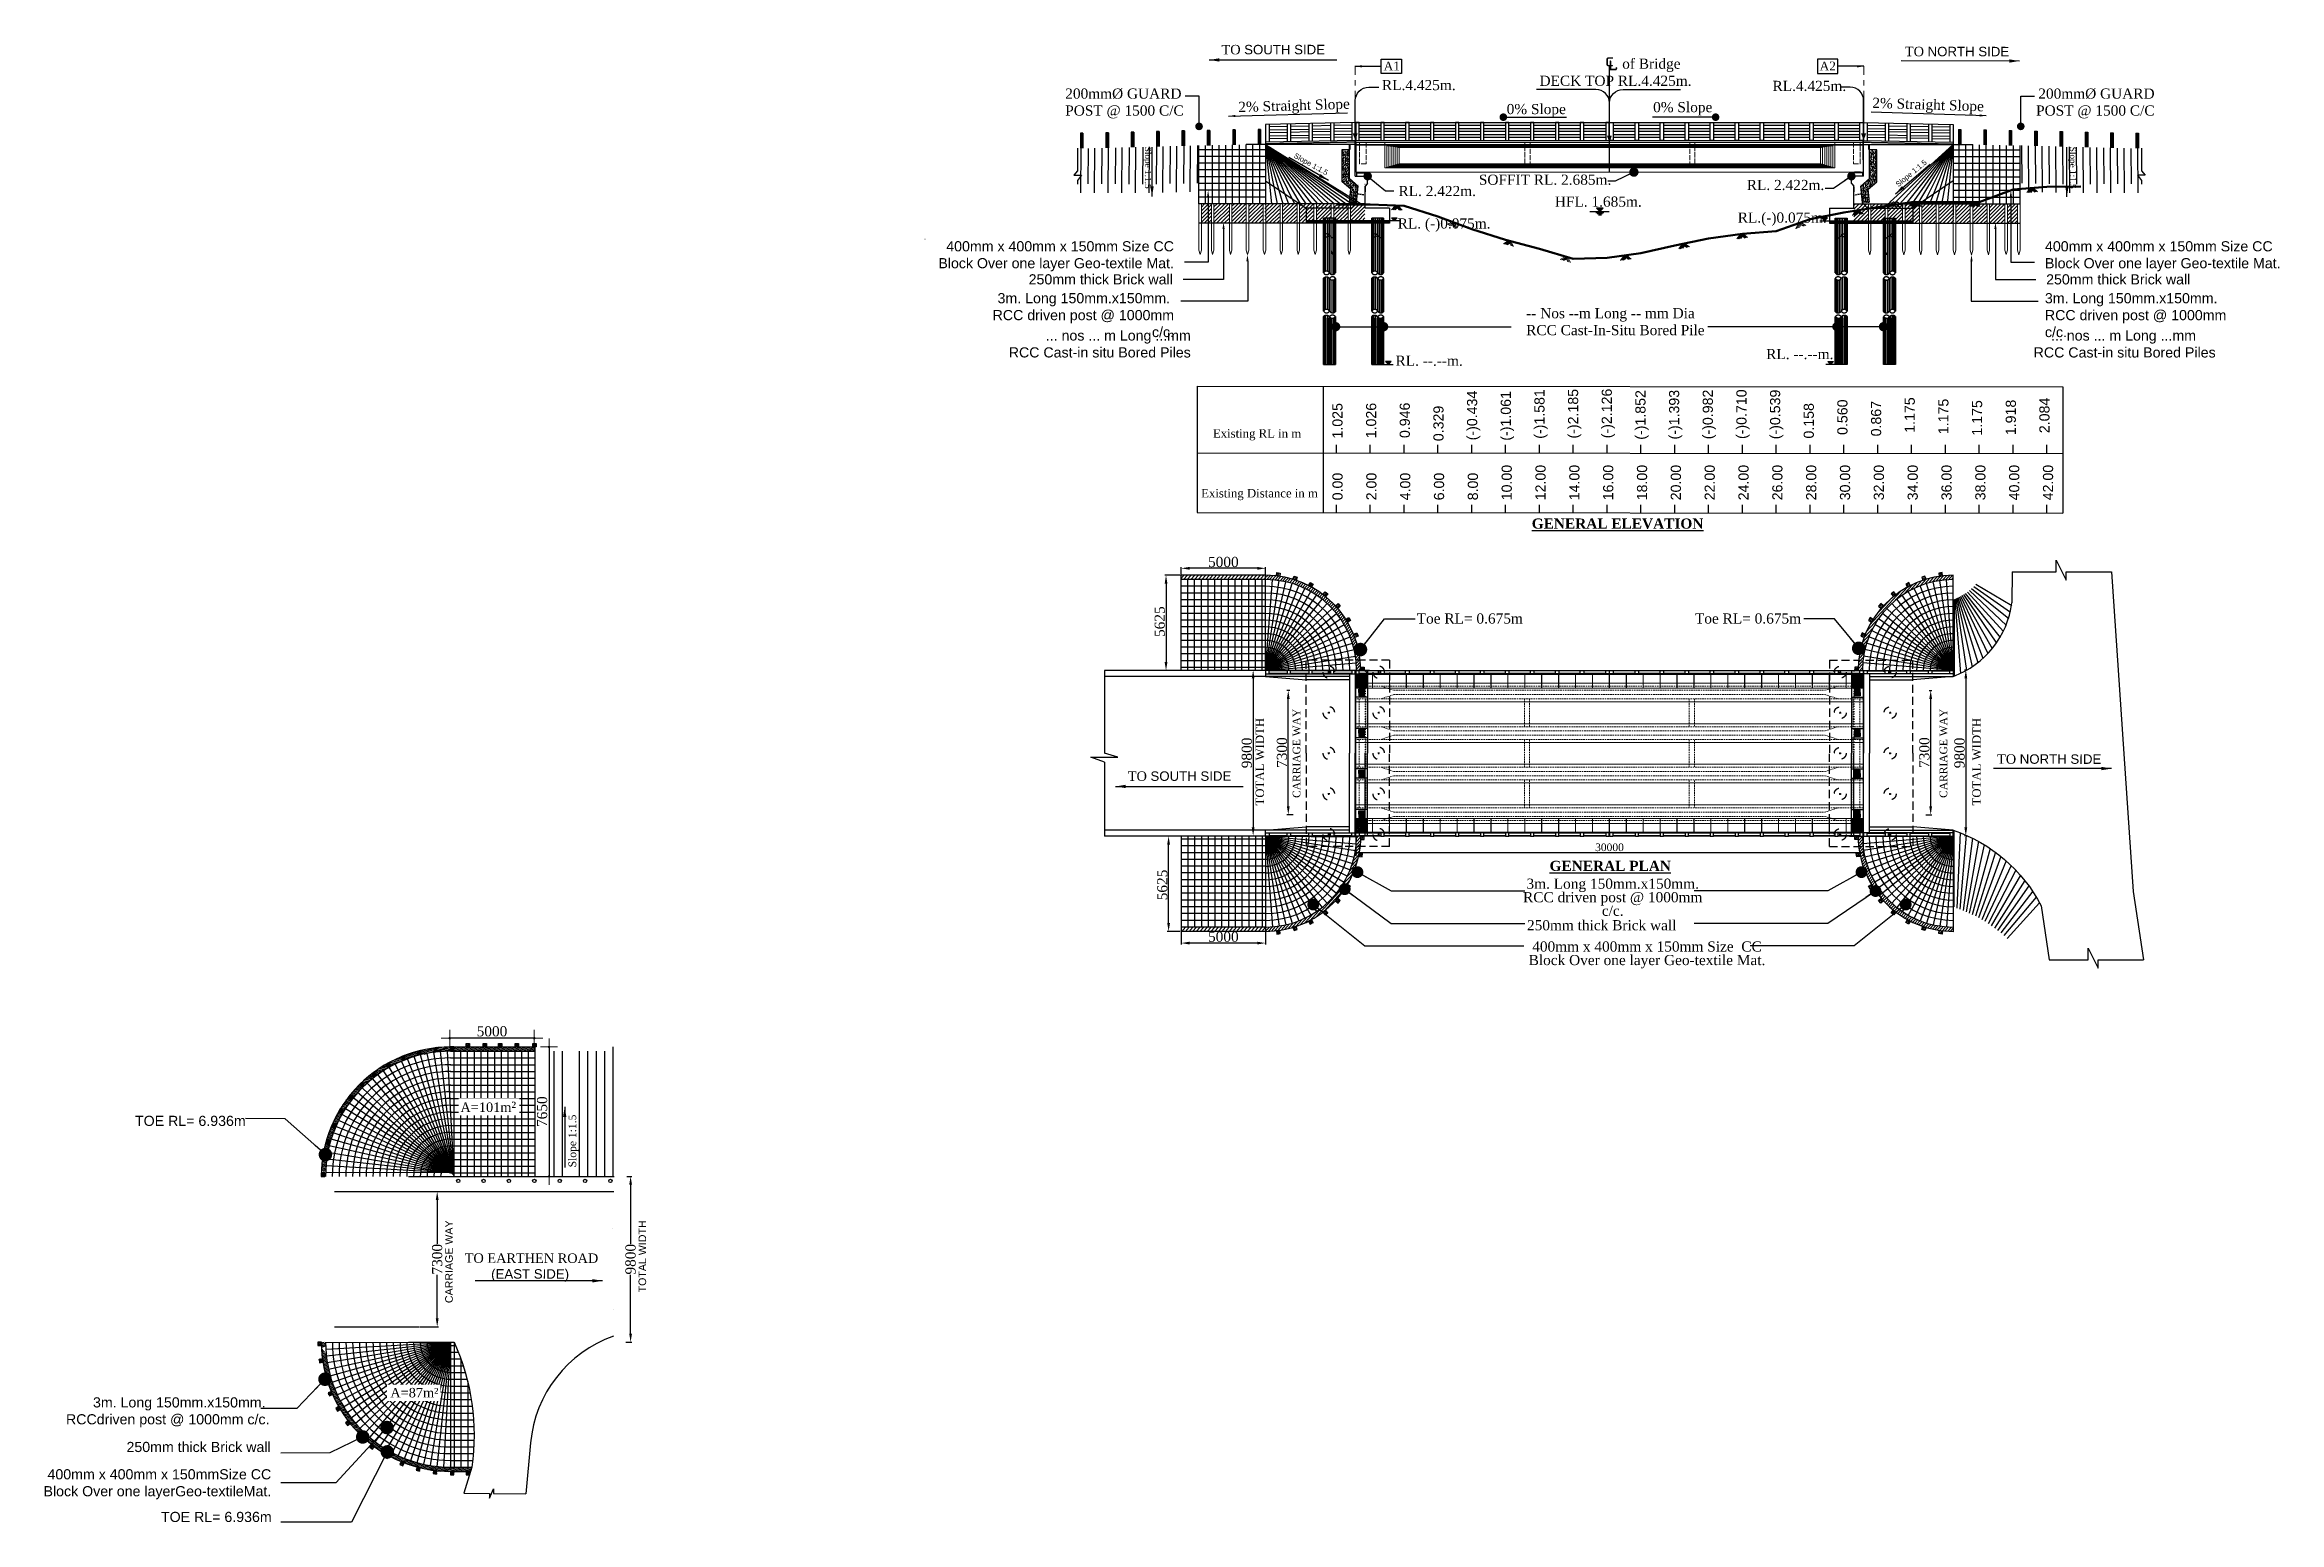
# Model space of a CAD drawing. Header units: millimetres. Extents: x -116975602006 to 5543032, y -156721783972 to 203313.
# Drawn here: x -330311 to -198215, y -69631 to 17736 of the extents above; entities that cross this region are included whole.
import ezdxf
from ezdxf.enums import TextEntityAlignment as Align

# ---------------------------------------------------------------- set-up
doc = ezdxf.new("R2010")
doc.units = ezdxf.units.MM
doc.header["$LTSCALE"] = 250
doc.set_wipeout_variables(frame=1)
doc.header["$PDMODE"] = 3
doc.header["$PDSIZE"] = -50
for name, pattern in [('ACAD_ISO02W100', [15, 12, -3]), ('ACAD_ISO03W100', [30, 12, -18]), ('CENTER', [50.8, 31.75, -6.35, 6.35, -6.35]), ('DASHDOT', [25.4, 12.7, -6.35, 0, -6.35]), ('DASHED', [19.05, 12.7, -6.35]), ('DASHED2', [0.375, 0.25, -0.125]), ('HIDDEN', [9.525, 6.35, -3.175])]:
    doc.linetypes.add(name, pattern=pattern)
for name, color, linetype in [('Abutment W Line', 11, 'Continuous'), ('Deck Slab', 11, 'Continuous'), ('Dimision', 4, 'Continuous'), ('draw1', 1, 'Continuous'), ('Elevation', 21, 'Continuous'), ('Extra Line', 134, 'Continuous'), ('hatch', 65, 'Continuous'), ('Hatching', 65, 'Continuous'), ('L.L', 200, 'Continuous'), ('LINES', 7, 'Continuous'), ('MARKER', 7, 'Continuous'), ('Pile', 11, 'Continuous'), ('Ralling', 6, 'Continuous'), ('Text', 7, 'Continuous'), ('TXT', 7, 'Continuous')]:
    doc.layers.add(name, color=color, linetype=linetype)
for name, color, linetype, lineweight in [('Conc out', 6, 'Continuous', 15), ('Concrete', 4, 'Continuous', 13), ('Concrete inside', 124, 'Continuous', 13), ('Concrete Out', 4, 'Continuous', 20), ('Diap', 3, 'ACAD_ISO02W100', 9), ('Dimension', 3, 'Continuous', 9), ('Dimention', 7, 'Continuous', 25), ('Footpath', 22, 'Continuous', 20), ('Girder Line', 7, 'Continuous', 18), ('HAT', 9, 'Continuous', 13), ('Profail', 5, 'Continuous', 18), ('Railing', 6, 'Continuous', 13), ('raling', 60, 'Continuous', 25), ('RL', 7, 'Continuous', 18)]:
    doc.layers.add(name, color=color, linetype=linetype, lineweight=lineweight)
doc.styles.add('Bridge Dimision - 1', font='times.ttf', dxfattribs={"height": 125})
doc.styles.add('CH_TEXT', font='arial.ttf')
doc.styles.add('ROMANS', font='arial.ttf', dxfattribs={"height": 200})
doc.styles.get("Standard").update_dxf_attribs({"font": 'times.ttf'})
doc.styles.add('SWIS', font='times.ttf')
doc.styles.add('TNR', font='times.ttf')
doc.dimstyles.new('Dimension-1', dxfattribs={"dimtxt": 350, "dimasz": 2, "dimexe": 2, "dimexo": 0.63, "dimgap": 100, "dimtad": 1, "dimdec": 0, "dimzin": 9, "dimdsep": 46, "dimtxsty": 'Standard', "dimblk": 'Dimension-1', "dimcen": 2.5, "dimse1": 1, "dimse2": 1, "dimclrd": 7, "dimclre": 256, "dimclrt": 7, "dimadec": 0, "dimazin": 1, "dimtfac": 1, "dimtdec": 0, "dimtmove": 0, "dimatfit": 3, "dimldrblk": 'Dimension-1', "dimfxl": 0.5, "dimlwd": -1, "dimarcsym": 0})
doc.dimstyles.new('ISO-25', dxfattribs={"dimtxt": 75, "dimasz": 35, "dimexe": 75, "dimexo": 45.625, "dimgap": 20, "dimtad": 1, "dimtoh": 1, "dimdec": 0, "dimtxsty": 'Standard', "dimblk": 'DOT', "dimcen": 300, "dimclrd": 256, "dimclre": 256, "dimclrt": 256, "dimadec": 0, "dimazin": 0, "dimtfac": 1, "dimtdec": 0, "dimtix": 1, "dimtmove": 0, "dimatfit": 3, "dimldrblk": 'DOT', "dimfxl": 1, "dimlwd": -1, "dimarcsym": 0})
doc.dimstyles.get("Standard").update_dxf_attribs({"dimtxt": 500, "dimasz": 700, "dimexe": 80, "dimexo": 70, "dimgap": 30, "dimtad": 1, "dimdec": 0, "dimlfac": -1, "dimzin": 0, "dimdsep": 46, "dimtxsty": 'Standard', "dimcen": 400, "dimadec": 0, "dimazin": 0, "dimtfac": 1, "dimtdec": 0, "dimtix": 1, "dimtofl": 0, "dimtmove": 0, "dimatfit": 3, "dimfxl": 1, "dimtolj": 1, "dimtzin": 0, "dimarcsym": 0})
pattern_1 = [(47.496514, (-1495457.78, -3063422.65), (-92.154529, 84.4543827), [])]
pattern_2 = [(45, (459451.8, 3446617.55), (-44.9012806, 44.9012806), [])]
pattern_3 = [(45, (992437.257, 3250275.732), (-22.097087, 22.097087), [])]
pattern_4 = [(45, (992437.257, 3252675.732), (-22.097087, 22.097087), [])]
pattern_5 = [(45, (992437.257, 3255075.732), (-22.097087, 22.097087), [])]
pattern_6 = [(47.496514, (-1784328.42, 310565.27), (-117.036252, 107.257066), [])]
pattern_7 = [(47.496514, (-1478370.95, -3063422.65), (-92.154529, 84.4543827), [])]

msp = doc.modelspace()

# ---------------------------------------------------------------- texts
at = {"char_height": 360, "width": 7083.035, "rotation": 270}
for insert, attachment_point in [((-265388.2, 9223.1, 261.5), 9), ((-210233.8, 9221.5, 261.5), 3)]:
    msp.add_mtext(' Slope 1:1.5', dxfattribs=dict(at, insert=insert, attachment_point=attachment_point))
at = {"layer": 'Text', "ltscale": 0.5}
for s, rotation, style, p in [('DECK TOP RL.4.425m.', 0.001667, 'Bridge Dimision - 1', (-241947.7, 15301.9)), ('2%%% Straight Slope', 1.733158, 'Bridge Dimision - 1', (-259743.9, 13750.6)), ('RL.4.425m.', 0.001667, 'Bridge Dimision - 1', (-251261.3, 15047.3, -8669)), ('RL.4.425m.', 0.001667, 'Bridge Dimision - 1', (-228172.2, 14998.3, -8669)), ('2%%% Straight Slope', 358.165341, 'Bridge Dimision - 1', (-222280.5, 14004.4)), (' RL. 2.422m.', 0.001667, 'Bridge Dimision - 1', (-250511.9, 8784.8, -1733.8)), ('SOFFIT RL. 2.685m.', 0.001667, 'Bridge Dimision - 1', (-245533.2, 9453.3, 6935.2)), (' RL. 2.422m.', 0.001667, 'Bridge Dimision - 1', (-229921.6, 9141.1, -1733.8)), (' RL. (-)0.075m.', 0.001667, 'Bridge Dimision - 1', (-250558.8, 6865.8)), (' RL.(-)0.075m.', 0.001667, 'Bridge Dimision - 1', (-230454.9, 7212.9)), (' RL. --.--m.', 359.998333, 'Bridge Dimision - 1', (-250685.9, -1250.2)), (' RL. --.--m.', 0.001667, 'Bridge Dimision - 1', (-228775.7, -858.2)), ('(-)2.126', 90, 'ROMANS', (-237671.5, -5537.7)), ('1.025', 90, 'ROMANS', (-253592.7, -5551.8)), ('1.026', 90, 'ROMANS', (-251602.4, -5537.7)), ('0.946', 90, 'ROMANS', (-249612.2, -5523.4)), ('0.329', 90, 'ROMANS', (-247621, -5708.2)), ('(-)0.434', 90, 'ROMANS', (-245632.5, -5657.4)), ('(-)1.061', 90, 'ROMANS', (-243640.4, -5679.8)), ('(-)1.581', 90, 'ROMANS', (-241651, -5566.1)), ('(-)2.185', 90, 'ROMANS', (-239661.8, -5551.8)), ('(-)1.852', 90, 'ROMANS', (-235681.2, -5622.9)), ('(-)1.393', 90, 'ROMANS', (-233690.9, -5608.6)), ('(-)0.982', 90, 'ROMANS', (-231700.6, -5594.5)), ('(-)0.710', 90, 'ROMANS', (-229710.4, -5580.3)), ('(-)0.539', 90, 'ROMANS', (-227721, -5594.7)), ('0.158', 90, 'ROMANS', (-225730.8, -5551.8)), ('0.560', 90, 'ROMANS', (-223742.4, -5338.6)), ('0.867', 90, 'ROMANS', (-221751.1, -5423.9)), ('1.175', 90, 'ROMANS', (-219762.7, -5210.7)), ('1.175', 90, 'ROMANS', (-217771.5, -5295.9)), ('1.175', 90, 'ROMANS', (-215780.3, -5381.2)), ('1.918', 90, 'ROMANS', (-213788.2, -5352.2)), ('2.084', 90, 'ROMANS', (-211799.8, -5234.2))]:
    msp.add_text(s, height=600, rotation=rotation, dxfattribs=dict(at, style=style)).set_placement(p)
at = {"layer": 'Text', "lineweight": 13, "style": 'SWIS'}
for s, p in [('Existing RL in m', (-261256, -5249.2)), ('Existing Distance in m', (-261948.5, -8783.8))]:
    msp.add_text(s, height=500, dxfattribs=at).set_placement(p, align=Align.MIDDLE_LEFT)
at = {"layer": 'Text', "ltscale": 0.5, "style": 'ROMANS'}
for s, p in [('0.00', (-253887.4, -9204.1)), ('2.00', (-251887.4, -9204.1)), ('4.00', (-249887.4, -9204.1)), ('6.00', (-247887.4, -9204.1)), ('8.00', (-245887.4, -9204.1)), ('10.00', (-243887.4, -9204.1)), ('12.00', (-241887.4, -9204.1)), ('14.00', (-239887.4, -9204.1)), ('16.00', (-237887.4, -9204.1)), ('18.00', (-235887.4, -9204.1)), ('20.00', (-233887.4, -9204.1)), ('22.00', (-231887.4, -9204.1)), ('24.00', (-229887.4, -9204.1)), ('26.00', (-227887.4, -9204.1)), ('28.00', (-225887.4, -9204.1)), ('30.00', (-223887.4, -9204.1)), ('32.00', (-221887.4, -9204.1)), ('34.00', (-219887.4, -9204.1)), ('36.00', (-217887.4, -9204.1)), ('38.00', (-215887.4, -9204.1)), ('40.00', (-213887.4, -9204.1)), ('42.00', (-211887.4, -9204.1))]:
    msp.add_text(s, height=600, rotation=90, dxfattribs=at).set_placement(p, align=Align.MIDDLE_LEFT)
at = {"layer": 'Text', "ltscale": 10}
for s, width, insert, char_height, attachment_point, rotation in [('TO {\\fArial|b0|i0|c0|p34;SOUTH SIDE } ', 8473.361, (-254626, 17728.7), 560, 3, 0.055252), ('\\pi1203.45045;TO {\\fArial|b0|i0|c0|p34;NORTH SIDE} ', 8473.361, (-221548.4, 17615.4), 560, 1, 359.944748), ('TOTAL WIDTH', 6190.119, (-258220.4, -27248.1), 500, 7, 90), ('CARRIAGE WAY', 6190.119, (-256074.7, -26798.2), 450, 7, 90), ('CARRIAGE WAY', 6190.119, (-218296.6, -26798.2), 450, 1, 90), ('TOTAL WIDTH', 6190.119, (-216362.3, -27248.1), 500, 1, 90), ('\\pi1203.45045;TO {\\fArial|b0|i0|c0|p34;NORTH SIDE} ', 8473.361, (-216101.9, -24219.6), 560, 1, 359.944748), ('TO {\\fArial|b0|i0|c0|p34;SOUTH SIDE } ', 8473.361, (-260164, -25227.8), 560, 3, 0.055252), ('\\pi406.51445;TO EARTHEN ROAD \\P\\pi1970.70483;{\\fArial|b0|i0|c0|p34;(EAST SIDE) } ', 8473.361, (-305889, -53726.3, 0), 560, 1, 359.944748)]:
    msp.add_mtext_dynamic_manual_height_columns(s, width=width, gutter_width=625, heights=[0], dxfattribs=dict(at, insert=insert, char_height=char_height, attachment_point=attachment_point, rotation=rotation))
at = {"layer": 'Text', "ltscale": 0.5, "char_height": 600, "attachment_point": 1, "style": 'Bridge Dimision - 1'}
for s, insert, width, rotation in [('{\\fISOCPEUR|b0|i0|c0|p34;\\H1.5x;℄}. of Bridge', (-238085.3, 17213), 14329.451, 0.001667), ('0% Slope', (-243887.3, 14229.8, -8669), 14329.451, 0.001667), ('0% Slope', (-235230.1, 14343.6, -8669), 14329.451, 0.001667), ('HFL. 1.685m. ', (-241040.9, 8756.2, -6935.2), 14329.451, 0.001667), ('-- Nos --m Long -- mm Dia RCC Cast-In-Situ Bored Pile', (-242736.5, 2159.5), 10966.307, 0.001667), ('{\\fTimes New Roman|b1|i0|c0|p18;\\LGENERAL ELEVATION}', (-242408.2, -10278), 9923.64, 0.000537), ('Toe RL= 0.675m', (-249206.2, -15891.5, 8669), 11786.958, 0.000537), ('Toe RL= 0.675m', (-232759.4, -15891.5, 8669), 11786.958, 0.000537), ('{\\fTimes New Roman|b1|i0|c0|p18;\\LGENERAL PLAN}', (-241351.6, -30518.3), 9923.64, 0.000537), ('250mm thick Brick wall', (-242687.3, -34028.1, 8669), 14329.451, 0.001667)]:
    msp.add_mtext(s, dxfattribs=dict(at, insert=insert, width=width, rotation=rotation))
at = {"layer": 'Text', "ltscale": 10, "char_height": 600, "width": 8624.808, "style": 'Bridge Dimision - 1'}
for insert, attachment_point, rotation in [((-269983.2, 15143.8, 17338), 1, 0.001667), ((-205588.8, 15143.8, 17338), 3, 359.998333)]:
    msp.add_mtext('200mm%%C GUARD POST @ 1500 C/C', dxfattribs=dict(at, insert=insert, attachment_point=attachment_point, rotation=rotation))
at = {"layer": 'Text', "char_height": 315, "width": 3845.376, "style": 'ROMANS'}
for insert, attachment_point, rotation in [((-256458.8, 11413.1), 1, 330.986765), ((-219217.6, 10963.5), 3, 39.454554)]:
    msp.add_mtext(' Slope 1:1.5', dxfattribs=dict(at, insert=insert, attachment_point=attachment_point, rotation=rotation))
at = {"layer": 'Text', "ltscale": 0.5, "char_height": 600, "style": 'ROMANS'}
for s, insert, width, attachment_point in [('400mm x 400mm x 150mm Size CC Block Over one layer Geo-textile Mat.', (-263556.1, 6116.7), 14079.326, 3), ('400mm x 400mm x 150mm Size CC Block Over one layer Geo-textile Mat.', (-212065.9, 6115.1), 14079.326, 1), ('250mm thick Brick wall', (-263623.1, 4162.2), 13478.615, 3), ('250mm thick Brick wall', (-211998.9, 4160.6), 13478.615, 1), ('3m. Long 150mm.x150mm.  RCC driven post @ 1000mm c/c.', (-263550.5, 3047), 12163.012, 3), ('3m. Long 150mm.x150mm.  RCC driven post @ 1000mm c/c.', (-212071.5, 3045.4), 12163.012, 1), ('... nos ... m Long ...mm \\P RCC Cast-in situ Bored Piles  ', (-262561.9, 842.1), 11143.678, 3), ('\\pi1351.37514;... nos ... m Long ...mm \\P\\pi91.41607; RCC Cast-in situ Bored Piles  ', (-213060.2, 840.5), 11143.678, 1), ('3m. Long 150mm.x150mm.  RCCdriven post @ 1000mm c/c.', (-317021.2, -62239.2, -9937.1), 12138.125, 3), ('250mm thick Brick wall', (-316953.2, -64875.7, -9937.1), 11143.678, 3), ('400mm x 400mm x 150mmSize CC Block Over one layerGeo-textileMat.', (-316918, -66491.3, -9937.1), 14654.284, 3)]:
    msp.add_mtext(s, dxfattribs=dict(at, insert=insert, width=width, attachment_point=attachment_point))
at = {"layer": 'Text', "ltscale": 0.5, "char_height": 600, "attachment_point": 5, "rotation": 0.001667, "line_spacing_factor": 0.8, "style": 'Bridge Dimision - 1'}
for s, insert, width in [('3m. Long 150mm.x150mm. RCC driven post @ 1000mm c/c.', (-237618.7, -32677.1, 8669), 11786.988), ('400mm x 400mm x 150mm Size  CC Block Over one layer Geo-textile Mat.', (-235593.4, -36084.4, 8669), 14659.811)]:
    msp.add_mtext(s, dxfattribs=dict(at, insert=insert, width=width))
at = {"layer": 'Text', "ltscale": 0.5, "char_height": 600, "attachment_point": 9, "style": 'ROMANS'}
for insert in [(-318428.6, -46202.8, -8669), (-316892.2, -69620.2, -17338)]:
    msp.add_mtext_dynamic_manual_height_columns('TOE RL= 6.936m', width=7002.666, gutter_width=625, heights=[0], dxfattribs=dict(at, insert=insert))
at = {"layer": 'Text', "ltscale": 10, "attachment_point": 7, "rotation": 90, "style": 'CH_TEXT'}
for s, width, gutter_width, insert, char_height in [('{\\fTimes New Roman|b0|i0|c0|p18; Slope 1:1.5}', 5975.051, 630, (-298744.7, -48816.5), 453.6), ('CARRIAGE WAY', 6190.119, 625, (-306180.8, -56669.6), 450), ('\\pi866.21928;TOTAL WIDTH', 5927.63, 625, (-294751.6, -56903.2), 450)]:
    msp.add_mtext_dynamic_manual_height_columns(s, width=width, gutter_width=gutter_width, heights=[0], dxfattribs=dict(at, insert=insert, char_height=char_height))
at = {"layer": 'TXT', "style": 'TNR'}
for s, p in [('A1', (-251159, 16214.5, 26.2)), ('A2', (-225386.8, 16215.1, 26.2))]:
    msp.add_text(s, height=520, rotation=360, dxfattribs=at).set_placement(p)

# ---------------------------------------------------------------- blocks, each defined once
blk = doc.blocks.new('*D467')
at = {"layer": 'Defpoints', "color": 0, "ltscale": 10, "transparency": 16777216}
for p in [(-307245, -50075), (-307109, -50075), (-308175, -58075)]:
    blk.add_point(p, dxfattribs=at)
at = {"layer": 'Text', "lineweight": -2, "ltscale": 10, "transparency": 16777216}
for p, q in [((-307199, -50075), (-307034, -50075)), ((-308129, -58075), (-307034, -58075))]:
    blk.add_line(p, q, dxfattribs=at)
at = {"layer": 'Text', "ltscale": 10, "transparency": 16777216}
for p, q in [((-307109, -50575), (-307109, -53157)), ((-307109, -57575), (-307109, -54994))]:
    blk.add_line(p, q, dxfattribs=at)
for points in [[(-307193, -50575), (-307026, -50575), (-307109, -50075)], [(-307193, -57575), (-307026, -57575), (-307109, -58075)]]:
    blk.add_solid(points, dxfattribs=at)
at = {"layer": 'Text', "ltscale": 10, "transparency": 16777216, "insert": (-307109, -54075), "char_height": 600, "attachment_point": 5, "rotation": 90}
blk.add_mtext('7300', dxfattribs=at)
blk = doc.blocks.new('_DotSmall')
at = {"color": 0, "linetype": 'ByBlock', "const_width": 0.5}
blk.add_lwpolyline([(-0.0625, 0, 1), (0.0625, 0, 1)], format="xyb", close=True, dxfattribs=at)
blk = doc.blocks.new('_Dot')
at = {"color": 0, "linetype": 'ByBlock', "lineweight": -2}
blk.add_line((-0.5, 0), (-1, 0), dxfattribs=at)
at = {"color": 0, "linetype": 'ByBlock', "const_width": 0.5}
blk.add_lwpolyline([(-0.25, 0, 1), (0.25, 0, 1)], format="xyb", close=True, dxfattribs=at)
blk = doc.blocks.new('gggjh')
at = {"layer": 'draw1'}
h = blk.add_hatch(dxfattribs=at)
h.set_pattern_fill('AR-CONC', color=256, scale=0.25)
h.paths.add_polyline_path([(142413, 210513), (142213, 210513), (142213, 210313), (142413, 210313)])
for p, q in [((142413, 210513), (142213, 210513)), ((142213, 210513), (142213, 210313)), ((142213, 210313), (142413, 210313)), ((142413, 210313), (142413, 210513))]:
    blk.add_line(p, q, dxfattribs=at)
blk = doc.blocks.new('*U463')
at = {"xscale": -1, "rotation": 359.5036942329832}
blk.add_blockref('gggjh', (140585, -211539), dxfattribs=at)
blk = doc.blocks.new('*U464')
at = {"color": 0, "linetype": 'ByBlock', "lineweight": -2, "transparency": 16777216}
for p, rotation in [((-957311, 95019, 81), 179.8757325695414), ((-956314, 94952, 81), 172.3860881887446), ((-955335, 94755, 81), 164.8964438079497), ((-954389, 94432, 81), 157.4067994271547), ((-953493, 93989, 81), 149.9171550463598), ((-952663, 93432, 81), 142.4275106655649), ((-951913, 92773, 81), 134.9378662847699), ((-951255, 92021, 81), 127.4482219039748), ((-950700, 91189, 81), 119.9585775231799), ((-950259, 90293, 81), 112.468933142385), ((-949938, 89346, 81), 104.9792887615899), ((-949743, 88366, 81), 97.48964438079501), ((-949678, 87369, 81), 90)]:
    blk.add_blockref('*U463', p, dxfattribs=dict(at, rotation=rotation))
blk = doc.blocks.new('*U465')
at = {"ltscale": 10}
blk.add_line((-200, 7400), (-200, 0), dxfattribs=at)
blk = doc.blocks.new('*U466')
at = {"color": 0, "linetype": 'ByBlock', "lineweight": -2, "transparency": 16777216}
for p, rotation in [((-309042, -42299, 0), 201.679456779307), ((-308666, -42161, 0), 198.5823876164378), ((-308284, -42044, 0), 195.4853184535685), ((-307896, -41948, 0), 192.3882492906993), ((-307503, -41872, 0), 189.29118012783), ((-307107, -41818, 0), 186.1941109649609), ((-306708, -41786, 0), 183.0970418020917), ((-306308, -41775, 0), 179.9999726525759), ((-311091, -43528, 0), 220.2618717565224), ((-310779, -43278, 0), 217.1648025936531), ((-310453, -43045, 0), 214.0677334307838), ((-310116, -42830, 0), 210.9706642679143), ((-309768, -42634, 0), 207.8735951050451), ((-309409, -42456, 0), 204.7765259421762), ((-312425, -45010, 0), 235.7472175708681), ((-312191, -44686, 0), 232.6501484079989), ((-311940, -44375, 0), 229.55307924513), ((-311672, -44077, 0), 226.4560100822608), ((-311389, -43795, 0), 223.3589409193916), ((-313017, -46052, 0), 245.0384250594758), ((-312838, -45695, 0), 241.9413558966067), ((-312641, -45347, 0), 238.8442867337375), ((-313531, -47564, 0), 257.4267017109529), ((-313433, -47177, 0), 254.3296325480837), ((-313315, -46794, 0), 251.2325633852143), ((-313176, -46419, 0), 248.1354942223449), ((-313696, -48752, 0), 266.7179091995608), ((-313662, -48353, 0), 263.6208400366914), ((-313607, -47957, 0), 260.5237708738221), ((-313708, -49151, 0), 269.8149783624301)]:
    blk.add_blockref('*U465', p, dxfattribs=dict(at, rotation=rotation))
blk = doc.blocks.new('Dimension-1')
at = {"layer": 'Dimension', "linetype": 'Continuous', "ltscale": 0.1}
for p, q in [((-250, 0), (250, 0)), ((0, 250), (0, -250))]:
    blk.add_line(p, q, dxfattribs=at)
blk.add_circle((0, 0), 25, dxfattribs=at)
blk = doc.blocks.new('*D482')
at = {"color": 7, "ltscale": 10, "transparency": 16777216}
blk.add_line((-300498, -41527), (-300498, -49173), dxfattribs=at)
at = {"layer": 'Defpoints', "color": 0, "ltscale": 10, "transparency": 16777216}
for p in [(-301308, -41525, 0), (-301308, -49175, 0), (-300498, -49175)]:
    blk.add_point(p, dxfattribs=at)
at = {"color": 7, "ltscale": 10, "transparency": 16777216, "xscale": 2, "yscale": 2, "zscale": 2}
for p, rotation in [((-300498, -41525), 90), ((-300498, -49175), 270)]:
    blk.add_blockref('Dimension-1', p, dxfattribs=dict(at, rotation=rotation))
at = {"color": 7, "ltscale": 10, "transparency": 16777216, "insert": (-300904, -45350), "char_height": 600, "attachment_point": 5, "rotation": 90}
blk.add_mtext('7650', dxfattribs=at)
blk = doc.blocks.new('*D474')
at = {"color": 7, "ltscale": 10, "transparency": 16777216}
blk.add_line((-301372, -41008), (-306368, -41008), dxfattribs=at)
at = {"layer": 'Defpoints', "color": 0, "ltscale": 10, "transparency": 16777216}
for p in [(-306370, -41008), (-306370, -41525, 0), (-301370, -41525, 0)]:
    blk.add_point(p, dxfattribs=at)
at = {"color": 7, "ltscale": 10, "transparency": 16777216, "xscale": 2, "yscale": 2, "zscale": 2, "rotation": 180}
blk.add_blockref('Dimension-1', (-306370, -41008), dxfattribs=at)
at = {"color": 7, "ltscale": 10, "transparency": 16777216, "xscale": 2, "yscale": 2, "zscale": 2}
blk.add_blockref('Dimension-1', (-301370, -41008), dxfattribs=at)
at = {"color": 7, "ltscale": 10, "transparency": 16777216, "insert": (-303870, -40603), "char_height": 600, "attachment_point": 5}
blk.add_mtext('5000', dxfattribs=at)
blk = doc.blocks.new('*U452')
at = {"xscale": -1, "rotation": 359.5036942329832}
blk.add_blockref('gggjh', (140585, -211539), dxfattribs=at)
blk = doc.blocks.new('*U453')
at = {"color": 0, "linetype": 'ByBlock', "lineweight": -2, "transparency": 16777216}
for p, rotation in [((-874601, 94952, 81), 7.613911811255158), ((-873604, 95019, 81), 0.124267430455621), ((-877422, 93989, 81), 30.08284495364006), ((-876527, 94432, 81), 22.59320057284506), ((-875581, 94755, 81), 15.10355619205014), ((-879003, 92773, 81), 45.06213371522999), ((-878253, 93432, 81), 37.57248933443501), ((-880216, 91189, 81), 60.04142247682006), ((-879661, 92021, 81), 52.55177809602503), ((-880657, 90293, 81), 67.53106685761502), ((-881173, 88366, 81), 82.51035561920497), ((-880978, 89346, 81), 75.02071123841), ((-881238, 87369, 81), 90.00000000000001)]:
    blk.add_blockref('*U452', p, dxfattribs=dict(at, rotation=rotation))
blk = doc.blocks.new('*U454')
at = {"ltscale": 10}
blk.add_line((0, 0, -349), (0, 7400), dxfattribs=at)
blk = doc.blocks.new('*U451')
at = {"color": 0, "linetype": 'ByBlock', "lineweight": -2, "transparency": 16777216}
for p, rotation in [((-877048, 93911, 81), 207.8735951050449), ((-876689, 94088, 81), 204.7765259421756), ((-876322, 94246, 81), 201.6794567793065), ((-875946, 94383, 81), 198.5823876164374), ((-875564, 94500, 81), 195.4853184535681), ((-875175, 94597, 81), 192.3882492906989), ((-874783, 94672, 81), 189.2911801278298), ((-874386, 94726, 81), 186.1941109649607), ((-873988, 94758, 81), 183.0970418020917), ((-873588, 94769, 81), 179.9999726525759), ((-878952, 92467, 81), 226.45601008226), ((-878668, 92749, 81), 223.3589409193907), ((-878370, 93016, 81), 220.2618717565215), ((-878058, 93266, 81), 217.1648025936523), ((-877733, 93499, 81), 214.0677334307831), ((-877396, 93714, 81), 210.9706642679141), ((-879921, 91198, 81), 238.8442867337368), ((-879704, 91534, 81), 235.7472175708676), ((-879470, 91859, 81), 232.6501484079985), ((-879219, 92170, 81), 229.5530792451293), ((-880456, 90125, 81), 248.135494222345), ((-880297, 90492, 81), 245.0384250594756), ((-880118, 90850, 81), 241.9413558966061), ((-880887, 88587, 81), 260.5237708738221), ((-880810, 88980, 81), 257.4267017109529), ((-880713, 89368, 81), 254.3296325480837), ((-880594, 89750, 81), 251.2325633852143), ((-880988, 87393, 81), 269.8149783624301), ((-880976, 87793, 81), 266.7179091995608), ((-880942, 88191, 81), 263.6208400366914)]:
    blk.add_blockref('*U454', p, dxfattribs=dict(at, rotation=rotation))
blk = doc.blocks.new('*D479')
at = {"layer": 'Defpoints', "color": 0, "ltscale": 10, "transparency": 16777216}
for p in [(-295945, -49175), (-295676, -49175), (-296010, -58975)]:
    blk.add_point(p, dxfattribs=at)
at = {"layer": 'Text', "lineweight": -2, "ltscale": 10, "transparency": 16777216}
for p, q in [((-295900, -49175), (-295601, -49175)), ((-295964, -58975), (-295601, -58975))]:
    blk.add_line(p, q, dxfattribs=at)
at = {"layer": 'Text', "ltscale": 10, "transparency": 16777216}
for p, q in [((-295676, -49675), (-295676, -53158)), ((-295676, -58475), (-295676, -54993))]:
    blk.add_line(p, q, dxfattribs=at)
for points in [[(-295759, -49675), (-295592, -49675), (-295676, -49175)], [(-295759, -58475), (-295592, -58475), (-295676, -58975)]]:
    blk.add_solid(points, dxfattribs=at)
at = {"layer": 'Text', "ltscale": 10, "transparency": 16777216, "insert": (-295676, -54075), "char_height": 600, "attachment_point": 5, "rotation": 90}
blk.add_mtext('9800', dxfattribs=at)
blk = doc.blocks.new('*U413')
at = {"layer": 'Deck Slab', "lineweight": 15}
blk.add_lwpolyline([(-495, 402.5), (495, 402.5), (495, -402.5), (-495, -402.5)], close=True, dxfattribs=at)
blk = doc.blocks.new('*U414')
at = {"color": 0, "linetype": 'ByBlock', "lineweight": -2, "transparency": 16777216}
for p in [(0, 0), (1000, 0), (2000, 0), (3000, 0), (4000, 0), (5000, 0), (6000, 0), (7000, 0), (8000, 0), (9000, 0), (10000, 0), (11000, 0), (12000, 0), (13000, 0), (14000, 0), (15000, 0), (16000, 0), (17000, 0), (18000, 0), (19000, 0), (20000, 0), (21000, 0), (22000, 0), (23000, 0), (24000, 0), (25000, 0), (26000, 0), (27000, 0), (28000, 0), (29000, 0)]:
    blk.add_blockref('*U413', p, dxfattribs=at)
blk = doc.blocks.new('*U403')
at = {"layer": 'Deck Slab', "lineweight": 15}
blk.add_lwpolyline([(-495, 402.5), (495, 402.5), (495, -402.5), (-495, -402.5)], close=True, dxfattribs=at)
blk = doc.blocks.new('*U404')
at = {"color": 0, "linetype": 'ByBlock', "lineweight": -2, "transparency": 16777216}
for p in [(0, 0), (1000, 0), (2000, 0), (3000, 0), (4000, 0), (5000, 0), (6000, 0), (7000, 0), (8000, 0), (9000, 0), (10000, 0), (11000, 0), (12000, 0), (13000, 0), (14000, 0), (15000, 0), (16000, 0), (17000, 0), (18000, 0), (19000, 0), (20000, 0), (21000, 0), (22000, 0), (23000, 0), (24000, 0), (25000, 0), (26000, 0), (27000, 0), (28000, 0), (29000, 0)]:
    blk.add_blockref('*U403', p, dxfattribs=at)
blk = doc.blocks.new('*U405')
at = {"layer": 'Ralling'}
for p, q in [((537, 75), (-738, 75)), ((537, -75), (-738, -75))]:
    blk.add_line(p, q, dxfattribs=at)
blk.add_lwpolyline([(725, -100), (550, -100), (537, -88), (537, 88), (550, 100), (725, 100), (738, 88), (738, -88)], close=True, dxfattribs=at)
blk = doc.blocks.new('*U406')
at = {"color": 0, "linetype": 'ByBlock', "lineweight": -2, "transparency": 16777216}
for p in [(0, 0), (1475, 0), (2950, 0), (4425, 0), (5900, 0), (7375, 0), (8850, 0), (10325, 0), (11800, 0)]:
    blk.add_blockref('*U405', p, dxfattribs=at)
blk = doc.blocks.new('*U407')
at = {"layer": 'Ralling'}
for p, q in [((537, 75), (-738, 75)), ((537, -75), (-738, -75))]:
    blk.add_line(p, q, dxfattribs=at)
blk.add_lwpolyline([(725, -100), (550, -100), (537, -88), (537, 88), (550, 100), (725, 100), (738, 88), (738, -88)], close=True, dxfattribs=at)
blk = doc.blocks.new('*U408')
at = {"color": 0, "linetype": 'ByBlock', "lineweight": -2, "transparency": 16777216}
for p in [(0, 0), (1475, 0), (2950, 0), (4425, 0), (5900, 0), (7375, 0), (8850, 0), (10325, 0), (11800, 0)]:
    blk.add_blockref('*U407', p, dxfattribs=at)
blk = doc.blocks.new('*U409')
at = {"layer": 'Ralling'}
for p, q in [((537, 75), (-738, 75)), ((537, -75), (-738, -75))]:
    blk.add_line(p, q, dxfattribs=at)
blk.add_lwpolyline([(725, -100), (550, -100), (537, -88), (537, 88), (550, 100), (725, 100), (738, 88), (738, -88)], close=True, dxfattribs=at)
blk = doc.blocks.new('*U410')
at = {"color": 0, "linetype": 'ByBlock', "lineweight": -2, "transparency": 16777216}
for p in [(0, 0), (1475, 0), (2950, 0), (4425, 0), (5900, 0), (7375, 0), (8850, 0), (10325, 0), (11800, 0)]:
    blk.add_blockref('*U409', p, dxfattribs=at)
blk = doc.blocks.new('*U411')
at = {"layer": 'Ralling'}
for p, q in [((537, 75), (-738, 75)), ((537, -75), (-738, -75))]:
    blk.add_line(p, q, dxfattribs=at)
blk.add_lwpolyline([(725, -100), (550, -100), (537, -88), (537, 88), (550, 100), (725, 100), (738, 88), (738, -88)], close=True, dxfattribs=at)
blk = doc.blocks.new('*U412')
at = {"color": 0, "linetype": 'ByBlock', "lineweight": -2, "transparency": 16777216}
for p in [(0, 0), (1475, 0), (2950, 0), (4425, 0), (5900, 0), (7375, 0), (8850, 0), (10325, 0), (11800, 0)]:
    blk.add_blockref('*U411', p, dxfattribs=at)
blk = doc.blocks.new('*D415')
at = {"layer": 'Defpoints', "color": 0, "ltscale": 10, "transparency": 16777216}
for p in [(-252811, -29064), (-222811, -29064), (-222811, -30027)]:
    blk.add_point(p, dxfattribs=at)
at = {"layer": 'Dimision', "lineweight": -2, "ltscale": 10, "transparency": 16777216}
for p, q in [((-252811, -29110), (-252811, -30227)), ((-222811, -29110), (-222811, -30227))]:
    blk.add_line(p, q, dxfattribs=at)
at = {"layer": 'Dimision', "ltscale": 10, "transparency": 16777216}
blk.add_line((-252731, -30027), (-222891, -30027), dxfattribs=at)
at = {"layer": 'Dimision', "ltscale": 10, "transparency": 16777216, "xscale": 80, "yscale": 80, "zscale": 80, "rotation": 180}
blk.add_blockref('_Dot', (-252811, -30027), dxfattribs=at)
at = {"layer": 'Dimision', "ltscale": 10, "transparency": 16777216, "xscale": 80, "yscale": 80, "zscale": 80}
blk.add_blockref('_Dot', (-222811, -30027), dxfattribs=at)
at = {"layer": 'Dimision', "ltscale": 10, "transparency": 16777216, "insert": (-237811, -29723), "char_height": 450, "attachment_point": 5}
blk.add_mtext('30000', dxfattribs=at)
blk = doc.blocks.new('MHHK')
at = {"layer": 'hatch', "ltscale": 0.5}
h = blk.add_hatch(dxfattribs=at)
h.set_pattern_fill('AR-CONC', color=256)
h.set_pattern_definition([(50, (750126.11, 94998.71), (182.18467, -15.939086), [19.05, -209.55]), (355, (750126.11, 94998.7), (-35.24342, 191.056845), [15.24, -167.640584]), (100.451445, (750141.3, 94997.38), (146.941247, 175.117752), [16.19001, -178.090245]), (46.1842, (750126.11, 95049.5), (271.07904, -42.04233), [28.575, -314.325]), (96.635558, (750148.7, 95046), (237.404134, 247.426125), [24.28502, -267.13561]), (351.18415, (750126.1, 95049.5), (237.40413, 247.426125), [22.85997, -251.45973]), (21, (750151.51, 95036.81), (151.614391, -102.265198), [19.05, -209.55]), (326, (750151.51, 95036.8), (61.80203, 184.187966), [15.24, -167.64]), (71.451445, (750164.15, 95028.29), (213.41642, 81.92277), [16.19001, -178.089938]), (37.5, (750126.114, 94998.71), (3.0886033, 84.555039), [0, -165.608, 0, -170.18, 0, -168.275]), (7.5, (750126.11, 94998.71), (66.8196625, 100.180575), [0, -97.028, 0, -161.798, 0, -64.135]), (327.5, (750069.47, 94998.71), (135.590595, -5.728744), [0, -63.5, 0, -198.12, 0, -262.89]), (317.5, (750044.07, 94998.71), (148.129181, 25.426491), [0, -82.55, 0, -131.572, 0, -186.69])])
h.paths.add_polyline_path([(1572222, -332826), (1571797, -332826), (1571797, -334474), (1571272, -334924), (1571368, -335884), (1571795, -335884), (1571716, -335103), (1572222, -334670)])
h = blk.add_hatch(dxfattribs=at)
h.set_pattern_fill('AR-CONC', color=256)
h.set_pattern_definition([(50, (677280.65, 84551.31), (182.18467, -15.939086), [19.05, -209.55]), (355, (677280.65, 84551.31), (-35.24342, 191.056845), [15.24, -167.640584]), (100.451445, (677295.83, 84549.98), (146.941247, 175.117752), [16.19001, -178.090245]), (46.1842, (677280.65, 84602.11), (271.07904, -42.04233), [28.575, -314.325]), (96.635558, (677303.24, 84598.6), (237.404134, 247.426125), [24.28502, -267.13561]), (351.18415, (677280.65, 84602.1), (237.404134, 247.426125), [22.85997, -251.45973]), (21, (677306.05, 84589.41), (151.614391, -102.265198), [19.05, -209.55]), (326, (677306.05, 84589.41), (61.80203, 184.187966), [15.24, -167.64]), (71.451445, (677318.68, 84580.89), (213.41642, 81.92277), [16.19001, -178.089938]), (37.5, (677280.645, 84551.31), (3.0886033, 84.555039), [0, -165.608, 0, -170.18, 0, -168.275]), (7.5, (677280.645, 84551.31), (66.8196625, 100.180575), [0, -97.028, 0, -161.798, 0, -64.135]), (327.5, (677224, 84551.31), (135.590595, -5.728744), [0, -63.5, 0, -198.12, 0, -262.89]), (317.5, (677198.6, 84551.31), (148.129181, 25.426491), [0, -82.55, 0, -131.572, 0, -186.69])])
h.paths.add_polyline_path([(1574347, -336974), (1569522, -336974), (1569522, -337049), (1574347, -337049)])
at = {"layer": 'hatch'}
h = blk.add_hatch(dxfattribs=at)
h.set_pattern_fill('AR-B88', color=256)
h.set_pattern_definition([(0, (742684.97, 98304.36), (0, 203.2), []), (90, (742684.97, 98304.36), (-101.6, 203.2), [203.2, -203.2])])
h.paths.add_polyline_path([(1574347, -337049), (1569522, -337049), (1569522, -337124), (1574347, -337124)])
at = {"layer": 'Abutment W Line'}
for p, q in [((1571447, -331173), (1571447, -332225)), ((1571447, -331174), (1576747, -331280)), ((1571647, -331183), (1571647, -332234)), ((1571647, -331328), (1572723, -331350)), ((1571647, -331528), (1572723, -331550)), ((1572723, -331199), (1572723, -332250)), ((1572923, -331203), (1572923, -332254)), ((1572923, -331354), (1573998, -331375)), ((1572923, -331554), (1573998, -331575)), ((1573998, -331224), (1573998, -332275)), ((1574198, -331228), (1574198, -332279)), ((1574198, -331379), (1575274, -331401)), ((1575274, -331250), (1575274, -332301)), ((1575474, -331254), (1575474, -332305)), ((1575474, -331405), (1576547, -331426)), ((1576547, -331275), (1576547, -332326)), ((1576747, -331280), (1576747, -332714)), ((1571447, -332224), (1576747, -332330)), ((1571447, -334341), (1571447, -332225)), ((1571447, -332474), (1571797, -332474)), ((1571647, -331678), (1572723, -331700)), ((1571647, -331878), (1572723, -331900)), ((1571647, -332028), (1572723, -332050)), ((1572923, -331704), (1573998, -331725)), ((1572923, -331904), (1573998, -331925)), ((1572923, -332054), (1573998, -332075)), ((1574198, -331579), (1575274, -331601)), ((1574198, -331729), (1575274, -331751)), ((1574198, -331929), (1575274, -331951)), ((1574198, -332079), (1575274, -332101)), ((1575474, -331605), (1576547, -331626)), ((1575474, -331755), (1576547, -331776)), ((1575474, -331955), (1576547, -331976)), ((1575474, -332105), (1576547, -332126)), ((1576747, -332580), (1576747, -334624)), ((1571384, -334144), (1570784, -334144)), ((1570784, -334144), (1570784, -334341)), ((1571259, -334104), (1570909, -334104)), ((1570912, -334144), (1570912, -334104)), ((1571259, -334144), (1571259, -334104)), ((1571384, -334144), (1571384, -334341)), ((1571447, -334341), (1570722, -334341)), ((1570722, -334774), (1570722, -334341)), ((1570722, -334774), (1570872, -334924)), ((1570872, -336224), (1570872, -334924)), ((1576747, -334624), (1574347, -336224)), ((1569422, -336224), (1569422, -336974)), ((1569422, -336224), (1569422, -337124)), ((1569422, -336224), (1570872, -336224)), ((1571372, -335924), (1571672, -336224)), ((1571672, -336224), (1574347, -336224)), ((1571672, -336224), (1574347, -336224)), ((1574347, -336224), (1574347, -337124)), ((1569422, -336974), (1574347, -336974)), ((1569422, -337049), (1574347, -337049)), ((1569422, -337124), (1574347, -337124)), ((1569772, -337906), (1569772, -337162)), ((1570472, -337906), (1570472, -337162)), ((1572622, -337906), (1572622, -337162)), ((1573322, -337906), (1573322, -337162))]:
    blk.add_line(p, q, dxfattribs=at)
at = {"layer": 'Abutment W Line', "linetype": 'HIDDEN', "ltscale": 0.02}
blk.add_line((1571445, -332330), (1576747, -332436), dxfattribs=at)
at = {"layer": 'Abutment W Line'}
for points in [[(1571372, -335924), (1571272, -334924), (1571797, -334474), (1571797, -332474)], [(1571795, -335884), (1571716, -335103), (1572222, -334670), (1572222, -332774)], [(1572222, -332774), (1571797, -332774)], [(1571795, -335884), (1571368, -335884)]]:
    blk.add_lwpolyline(points, dxfattribs=at)
for points in [[(1569772, -337905), (1569965, -337979), (1570018, -337940), (1570076, -337885), (1570122, -337833), (1570221, -337754), (1570345, -337778), (1570472, -337897), (1570299, -337936), (1570185, -337888), (1570122, -337833)], [(1572622, -337905), (1572815, -337979), (1572868, -337940), (1572925, -337885), (1572972, -337833), (1573070, -337754), (1573195, -337778), (1573322, -337897), (1573149, -337936), (1573034, -337888), (1572972, -337833)]]:
    blk.add_spline(points, degree=3, dxfattribs=at)
at = {"layer": 'Dimision', "ltscale": 5}
for p, q in [((1570872, -334974), (1570872, -335274)), ((1570872, -335024), (1570872, -335274)), ((1570873, -334837), (1570874, -334837)), ((1571260, -334836), (1571258, -334836))]:
    blk.add_line(p, q, dxfattribs=at)
blk.add_solid([(1570909, -334144), (1570909, -334104), (1571259, -334144), (1571259, -334104)], dxfattribs=at)
at = {"layer": 'Extra Line', "linetype": 'HIDDEN', "lineweight": 13, "ltscale": 0.06}
for p, q in [((1571318, -335380), (1570872, -335443)), ((1571321, -335411), (1570872, -335474))]:
    blk.add_line(p, q, dxfattribs=at)
at = {"layer": 'L.L', "linetype": 'HIDDEN', "ltscale": 0.1}
for p, q in [((1569772, -337162), (1569772, -336824)), ((1569772, -336824), (1570472, -336824)), ((1570472, -337162), (1570472, -336824)), ((1572622, -337162), (1572622, -336824)), ((1572622, -336824), (1573322, -336824)), ((1573322, -337162), (1573322, -336824))]:
    blk.add_line(p, q, dxfattribs=at)
blk = doc.blocks.new('grass')
at = {"layer": 'hatch', "color": 2, "ltscale": 5}
for p, q in [((-189, 6), (-634, -303)), ((0, 0), (-443, -303)), ((171, -6), (-232, -293)), ((-67, -176), (140, -323)), ((36, -102), (301, -303)), ((171, -6), (512, -283))]:
    blk.add_line(p, q, dxfattribs=at)
blk = doc.blocks.new('*D424')
at = {"layer": 'Defpoints', "color": 0, "ltscale": 10, "transparency": 16777216}
for p in [(-256799, -20449), (-256663, -20449), (-256465, -27792)]:
    blk.add_point(p, dxfattribs=at)
at = {"layer": 'Text', "lineweight": -2, "ltscale": 10, "transparency": 16777216}
for p, q in [((-256709, -20449), (-256874, -20449)), ((-256510, -27792), (-256874, -27792))]:
    blk.add_line(p, q, dxfattribs=at)
at = {"layer": 'Text', "ltscale": 10, "transparency": 16777216}
blk.add_line((-256799, -27292), (-256799, -20949), dxfattribs=at)
for points in [[(-256882, -20949), (-256716, -20949), (-256799, -20449)], [(-256882, -27292), (-256716, -27292), (-256799, -27792)]]:
    blk.add_solid(points, dxfattribs=at)
at = {"layer": 'Text', "ltscale": 10, "transparency": 16777216, "insert": (-257170, -24121), "char_height": 600, "attachment_point": 5, "rotation": 90}
blk.add_mtext('7300', dxfattribs=at)
blk = doc.blocks.new('*D425')
at = {"layer": 'Defpoints', "color": 0, "ltscale": 10, "transparency": 16777216}
for p in [(-258994, -19239), (-258994, -29039), (-258875, -29039)]:
    blk.add_point(p, dxfattribs=at)
at = {"layer": 'Text', "lineweight": -2, "ltscale": 10, "transparency": 16777216}
for p, q in [((-258948, -19239), (-258800, -19239)), ((-258948, -29039), (-258800, -29039))]:
    blk.add_line(p, q, dxfattribs=at)
at = {"layer": 'Text', "ltscale": 10, "transparency": 16777216}
blk.add_line((-258875, -19739), (-258875, -28539), dxfattribs=at)
for points in [[(-258959, -19739), (-258792, -19739), (-258875, -19239)], [(-258959, -28539), (-258792, -28539), (-258875, -29039)]]:
    blk.add_solid(points, dxfattribs=at)
at = {"layer": 'Text', "ltscale": 10, "transparency": 16777216, "insert": (-259246, -24139), "char_height": 600, "attachment_point": 5, "rotation": 90}
blk.add_mtext('9800', dxfattribs=at)
blk = doc.blocks.new('HUB')
at = {"layer": 'hatch', "linetype": 'Continuous', "lineweight": 13}
h = blk.add_hatch(dxfattribs=at)
h.set_pattern_fill('ANSI31', color=256, scale=250, style=0)
h.set_pattern_definition([(45, (459451.8, 3446617.55), (-561.266, 561.266), [])])
h.paths.add_polyline_path([(1268162, 3045115), (1268012, 3045115), (1268012, 3044865), (1268162, 3044865)])
h.paths.add_polyline_path([(1268362, 3045115), (1268162, 3045115), (1268162, 3044865), (1268362, 3044865)])
h.paths.add_polyline_path([(1268737, 3045115), (1268362, 3045115), (1268362, 3044865), (1268737, 3044865)])
at = {"layer": 'hatch', "linetype": 'Continuous', "lineweight": 25}
h = blk.add_hatch(dxfattribs=at)
h.set_pattern_fill('ANSI31', color=256, scale=20, style=0)
h.set_pattern_definition(pattern_2)
h.paths.add_polyline_path([(1268737, 3044865), (1268362, 3044865), (1268362, 3044090), (1268737, 3044090)])
h.paths.add_polyline_path([(1268362, 3044865), (1268162, 3044865), (1268162, 3044090), (1268362, 3044090)])
h.paths.add_polyline_path([(1268162, 3044865), (1268012, 3044865), (1268012, 3044090), (1268162, 3044090)])
at = {"layer": 'hatch', "linetype": 'Continuous', "lineweight": 13}
h = blk.add_hatch(dxfattribs=at)
h.set_pattern_fill('ANSI31', color=256, scale=250, style=0)
h.set_pattern_definition(pattern_3)
h.paths.add_polyline_path([(1268202, 3043815), (1268522, 3043815), (1268522, 3044015), (1268202, 3044015)])
h = blk.add_hatch(dxfattribs=at)
h.set_pattern_fill('ANSI31', color=256, scale=250, style=0)
h.set_pattern_definition(pattern_3)
h.paths.add_polyline_path([(1268202, 3043815), (1268522, 3043815), (1268522, 3043615), (1268202, 3043615)])
h = blk.add_hatch(dxfattribs=at)
h.set_pattern_fill('ANSI31', color=256, scale=250, style=0)
h.set_pattern_definition(pattern_5)
h.paths.add_polyline_path([(1268202, 3041415), (1268522, 3041415), (1268522, 3041615), (1268202, 3041615)])
h = blk.add_hatch(dxfattribs=at)
h.set_pattern_fill('ANSI31', color=256, scale=250, style=0)
h.set_pattern_definition(pattern_5)
h.paths.add_polyline_path([(1268202, 3041415), (1268522, 3041415), (1268522, 3041215), (1268202, 3041215)])
h = blk.add_hatch(dxfattribs=at)
h.set_pattern_fill('ANSI31', color=256, scale=250, style=0)
h.set_pattern_definition(pattern_4)
h.paths.add_polyline_path([(1268202, 3039015), (1268522, 3039015), (1268522, 3039215), (1268202, 3039215)])
h = blk.add_hatch(dxfattribs=at)
h.set_pattern_fill('ANSI31', color=256, scale=250, style=0)
h.set_pattern_definition(pattern_4)
h.paths.add_polyline_path([(1268202, 3039015), (1268522, 3039015), (1268522, 3038815), (1268202, 3038815)])
at = {"layer": 'hatch', "linetype": 'Continuous', "lineweight": 25}
h = blk.add_hatch(dxfattribs=at)
h.set_pattern_fill('ANSI31', color=256, scale=20, style=0)
h.set_pattern_definition(pattern_2)
h.paths.add_polyline_path([(1268737, 3035565), (1268362, 3035565), (1268362, 3036340), (1268737, 3036340)])
h.paths.add_polyline_path([(1268362, 3035565), (1268162, 3035565), (1268162, 3036340), (1268362, 3036340)])
h.paths.add_polyline_path([(1268162, 3035565), (1268012, 3035565), (1268012, 3036340), (1268162, 3036340)])
at = {"layer": 'hatch', "linetype": 'Continuous', "lineweight": 13}
h = blk.add_hatch(dxfattribs=at)
h.set_pattern_fill('ANSI31', color=256, scale=250, style=0)
h.set_pattern_definition(pattern_3)
h.paths.add_polyline_path([(1268202, 3036615), (1268522, 3036615), (1268522, 3036815), (1268202, 3036815)])
h = blk.add_hatch(dxfattribs=at)
h.set_pattern_fill('ANSI31', color=256, scale=250, style=0)
h.set_pattern_definition(pattern_3)
h.paths.add_polyline_path([(1268202, 3036615), (1268522, 3036615), (1268522, 3036415), (1268202, 3036415)])
at = {"layer": 'Abutment W Line', "ltscale": 5}
for p, q in [((1268012, 3044865), (1268737, 3044865)), ((1269087, 3044765), (1274037, 3044765)), ((1269087, 3044556), (1271637, 3044556)), ((1268012, 3035565), (1268737, 3035565)), ((1269087, 3035874), (1271637, 3035874)), ((1269087, 3035665), (1274037, 3035665))]:
    blk.add_line(p, q, dxfattribs=at)
at = {"layer": 'Abutment W Line'}
for p, q in [((1274037, 3044765), (1271637, 3044556)), ((1274037, 3035665), (1271637, 3035874))]:
    blk.add_line(p, q, dxfattribs=at)
at = {"layer": 'Elevation', "ltscale": 10}
for p, q in [((1268012, 3045115), (1268012, 3040215)), ((1268737, 3045115), (1268737, 3040215)), ((1269087, 3044915), (1269087, 3040215)), ((1274037, 3045115), (1274037, 3044765)), ((1268012, 3035315), (1268012, 3040215)), ((1268162, 3035315), (1268162, 3040215)), ((1268737, 3035315), (1268737, 3040215)), ((1269087, 3035515), (1269087, 3040215)), ((1274037, 3035315), (1274037, 3035665))]:
    blk.add_line(p, q, dxfattribs=at)
at = {"layer": 'Extra Line', "linetype": 'DASHED', "ltscale": 0.15}
for p, q in [((1266712, 3045715), (1266712, 3040215)), ((1266712, 3045715), (1271637, 3045715)), ((1271637, 3040215), (1271637, 3045715)), ((1266712, 3034715), (1266712, 3040215)), ((1271637, 3040215), (1271637, 3034715)), ((1266712, 3034715), (1271637, 3034715))]:
    blk.add_line(p, q, dxfattribs=at)
at = {"layer": 'Extra Line'}
for p, q in [((1267299, 3045015), (1267404, 3045015)), ((1267352, 3045067), (1267352, 3044962)), ((1270249, 3045015), (1270354, 3045015)), ((1270302, 3045067), (1270302, 3044962)), ((1267299, 3042615), (1267404, 3042615)), ((1267352, 3042667), (1267352, 3042562)), ((1270249, 3042615), (1270354, 3042615)), ((1270302, 3042667), (1270302, 3042562)), ((1267299, 3040215), (1267404, 3040215)), ((1267352, 3040162), (1267352, 3040267)), ((1270249, 3040215), (1270354, 3040215)), ((1270302, 3040162), (1270302, 3040267)), ((1267299, 3037815), (1267404, 3037815)), ((1267352, 3037762), (1267352, 3037867)), ((1270249, 3037815), (1270354, 3037815)), ((1270302, 3037762), (1270302, 3037867)), ((1267299, 3035415), (1267404, 3035415)), ((1267352, 3035362), (1267352, 3035467)), ((1270249, 3035415), (1270354, 3035415)), ((1270302, 3035362), (1270302, 3035467))]:
    blk.add_line(p, q, dxfattribs=at)
at = {"layer": 'hatch', "linetype": 'Continuous', "lineweight": 25}
for p, q in [((1268012, 3044090), (1268737, 3044090)), ((1268012, 3043540), (1268737, 3043540)), ((1268012, 3041690), (1268737, 3041690)), ((1268012, 3041140), (1268737, 3041140)), ((1268012, 3039290), (1268737, 3039290)), ((1268012, 3038740), (1268737, 3038740)), ((1268012, 3036890), (1268737, 3036890)), ((1268012, 3036340), (1268737, 3036340))]:
    blk.add_line(p, q, dxfattribs=at)
for points in [[(1268522, 3043815), (1268522, 3044015), (1268202, 3044015), (1268202, 3043815)], [(1268522, 3043815), (1268522, 3043615), (1268202, 3043615), (1268202, 3043815)], [(1268522, 3041415), (1268522, 3041615), (1268202, 3041615), (1268202, 3041415)], [(1268522, 3041415), (1268522, 3041215), (1268202, 3041215), (1268202, 3041415)], [(1268522, 3039015), (1268522, 3039215), (1268202, 3039215), (1268202, 3039015)], [(1268522, 3039015), (1268522, 3038815), (1268202, 3038815), (1268202, 3039015)], [(1268522, 3036615), (1268522, 3036815), (1268202, 3036815), (1268202, 3036615)], [(1268522, 3036615), (1268522, 3036415), (1268202, 3036415), (1268202, 3036615)]]:
    blk.add_lwpolyline(points, dxfattribs=at)
at = {"layer": 'Pile', "linetype": 'ACAD_ISO03W100', "ltscale": 0.02}
blk.add_line((1268162, 3045115), (1268162, 3040215), dxfattribs=at)
at = {"layer": 'Pile', "linetype": 'ACAD_ISO03W100', "ltscale": 0.15}
for centre in [(1267352, 3045015), (1270302, 3045015), (1267352, 3042615), (1270302, 3042615), (1267352, 3040215), (1270302, 3040215), (1267352, 3037815), (1270302, 3037815), (1267352, 3035415), (1270302, 3035415)]:
    blk.add_circle(centre, 350, dxfattribs=at)
at = {"layer": 'raling', "color": 6, "ltscale": 10}
for p, q in [((1268012, 3045115), (1274037, 3045115)), ((1268737, 3045090), (1268762, 3045115)), ((1268737, 3044940), (1268737, 3045090)), ((1268762, 3044915), (1268737, 3044940)), ((1268912, 3044915), (1268762, 3044915)), ((1268912, 3045115), (1268937, 3045090)), ((1268937, 3044940), (1268912, 3044915)), ((1274037, 3044915), (1268912, 3044915)), ((1268937, 3045090), (1268937, 3044940)), ((1268937, 3045090), (1270012, 3045090)), ((1268937, 3044940), (1270012, 3044940)), ((1270012, 3045090), (1270037, 3045115)), ((1270012, 3044940), (1270012, 3045090)), ((1270037, 3044915), (1270012, 3044940)), ((1270037, 3045115), (1270187, 3045115)), ((1270187, 3044915), (1270037, 3044915)), ((1270187, 3045115), (1270212, 3045090)), ((1270212, 3044940), (1270187, 3044915)), ((1270212, 3045090), (1270212, 3044940)), ((1270212, 3045090), (1271287, 3045090)), ((1270212, 3044940), (1271287, 3044940)), ((1271287, 3045090), (1271312, 3045115)), ((1271287, 3044940), (1271287, 3045090)), ((1271312, 3044915), (1271287, 3044940)), ((1271312, 3045115), (1271462, 3045115)), ((1271462, 3044915), (1271312, 3044915)), ((1271462, 3045115), (1271487, 3045090)), ((1271487, 3044940), (1271462, 3044915)), ((1271487, 3045090), (1271487, 3044940)), ((1271487, 3045090), (1272562, 3045090)), ((1271487, 3044940), (1272562, 3044940)), ((1272562, 3045090), (1272587, 3045115)), ((1272562, 3044940), (1272562, 3045090)), ((1272587, 3044915), (1272562, 3044940)), ((1272587, 3045115), (1272737, 3045115)), ((1272737, 3044915), (1272587, 3044915)), ((1272737, 3045115), (1272762, 3045090)), ((1272762, 3044940), (1272737, 3044915)), ((1272762, 3045090), (1272762, 3044940)), ((1272762, 3045090), (1273837, 3045090)), ((1272762, 3044940), (1273837, 3044940)), ((1273837, 3045090), (1273862, 3045115)), ((1273837, 3044940), (1273837, 3045090)), ((1273862, 3044915), (1273837, 3044940)), ((1273862, 3045115), (1274012, 3045115)), ((1274012, 3044915), (1273862, 3044915)), ((1274012, 3045115), (1274037, 3045090)), ((1274037, 3044940), (1274012, 3044915)), ((1274037, 3045090), (1274037, 3044940)), ((1268012, 3035315), (1274037, 3035315)), ((1268762, 3035515), (1268737, 3035490)), ((1268737, 3035490), (1268737, 3035340)), ((1268737, 3035340), (1268762, 3035315)), ((1268912, 3035515), (1268762, 3035515)), ((1274037, 3035515), (1268912, 3035515)), ((1268937, 3035490), (1268912, 3035515)), ((1268912, 3035315), (1268937, 3035340)), ((1268937, 3035340), (1268937, 3035490)), ((1268937, 3035490), (1270012, 3035490)), ((1268937, 3035340), (1270012, 3035340)), ((1270037, 3035515), (1270012, 3035490)), ((1270012, 3035490), (1270012, 3035340)), ((1270012, 3035340), (1270037, 3035315)), ((1270187, 3035515), (1270037, 3035515)), ((1270037, 3035315), (1270187, 3035315)), ((1270212, 3035490), (1270187, 3035515)), ((1270187, 3035315), (1270212, 3035340)), ((1270212, 3035340), (1270212, 3035490)), ((1270212, 3035490), (1271287, 3035490)), ((1270212, 3035340), (1271287, 3035340)), ((1271312, 3035515), (1271287, 3035490)), ((1271287, 3035490), (1271287, 3035340)), ((1271287, 3035340), (1271312, 3035315)), ((1271462, 3035515), (1271312, 3035515)), ((1271312, 3035315), (1271462, 3035315)), ((1271487, 3035490), (1271462, 3035515)), ((1271462, 3035315), (1271487, 3035340)), ((1271487, 3035340), (1271487, 3035490)), ((1271487, 3035490), (1272562, 3035490)), ((1271487, 3035340), (1272562, 3035340)), ((1272587, 3035515), (1272562, 3035490)), ((1272562, 3035490), (1272562, 3035340)), ((1272562, 3035340), (1272587, 3035315)), ((1272737, 3035515), (1272587, 3035515)), ((1272587, 3035315), (1272737, 3035315)), ((1272762, 3035490), (1272737, 3035515)), ((1272737, 3035315), (1272762, 3035340)), ((1272762, 3035340), (1272762, 3035490)), ((1272762, 3035490), (1273837, 3035490)), ((1272762, 3035340), (1273837, 3035340)), ((1273862, 3035515), (1273837, 3035490)), ((1273837, 3035490), (1273837, 3035340)), ((1273837, 3035340), (1273862, 3035315)), ((1274012, 3035515), (1273862, 3035515)), ((1273862, 3035315), (1274012, 3035315)), ((1274037, 3035490), (1274012, 3035515)), ((1274012, 3035315), (1274037, 3035340)), ((1274037, 3035340), (1274037, 3035490))]:
    blk.add_line(p, q, dxfattribs=at)
blk = doc.blocks.new('LGH')
at = {"true_color": 0xed1f24}
h = blk.add_hatch(dxfattribs=at)
h.set_pattern_fill('AR-CONC', color=240, scale=10)
h.set_pattern_definition([(50, (1001.44, -2531.956), (71.7260183, -6.2752135), [7.5, -82.5]), (355, (1001.44, -2531.956), (-13.8751334, 75.2192134), [6, -66]), (100.4514445, (1007.42, -2532.48), (57.8508847, 68.9439991), [6.3740192, -70.1142112]), (46.1842, (1001.44, -2511.96), (106.724133, -16.551928), [11.25, -123.75]), (96.6356355, (1010.34, -2513.34), (93.4661946, 97.41186), [9.5610342, -105.171376]), (351.184164, (1001.44, -2511.96), (93.4661945, 97.41186), [9, -99]), (21, (1011.44, -2516.956), (59.6907052, -40.2618891), [7.5, -82.5]), (326, (1011.44, -2516.956), (24.3315332, 72.5150045), [6, -66]), (71.4514447, (1016.416, -2520.31), (84.0222377, 32.2531153), [6.374019, -70.1142112]), (37.5, (1001.441, -2531.956), (1.21598553, 33.28938538), [0, -65.2, 0, -67, 0, -66.25]), (7.5, (1001.44, -2531.956), (26.30695374, 39.4411712), [0, -38.2, 0, -63.7, 0, -25.25]), (327.5, (979.141, -2531.956), (53.38224362, -2.25548717), [0, -25, 0, -78, 0, -103.5]), (317.5, (969.14, -2531.956), (58.31861693, 10.01049823), [0, -32.5, 0, -51.8, 0, -73.5])])
h.paths.add_polyline_path([(1311256, 3090697), (1311056, 3090697), (1311056, 3090497), (1311256, 3090497)])
at = {"color": 240, "true_color": 0xed1f24}
for p, q in [((1311056, 3090697), (1311256, 3090697)), ((1311056, 3090497), (1311056, 3090697)), ((1311256, 3090497), (1311056, 3090497)), ((1311256, 3090697), (1311256, 3090497))]:
    blk.add_line(p, q, dxfattribs=at)
blk = doc.blocks.new('*U420')
at = {"rotation": 0.2146488494899133}
blk.add_blockref('LGH', (-1299468, -3095587), dxfattribs=at)
blk = doc.blocks.new('*U421')
at = {"color": 0, "linetype": 'ByBlock', "lineweight": -2, "transparency": 16777216}
for p, rotation in [((1544131, -339629), 270), ((1544219, -340624), 280.1859163578812), ((1544482, -341587), 290.3718327157625), ((1544912, -342489), 300.5577490736438), ((1545494, -343301), 310.7436654315251), ((1546210, -343996), 320.9295817894064), ((1547038, -344555), 331.1154981472876), ((1547952, -344957), 341.3014145051689), ((1548923, -345192), 351.4873308630501)]:
    blk.add_blockref('*U420', p, dxfattribs=dict(at, rotation=rotation))
blk = doc.blocks.new('*U422')
at = {"rotation": 0.2146488494899133}
blk.add_blockref('LGH', (-1299468, -3095587), dxfattribs=at)
blk = doc.blocks.new('*U423')
at = {"color": 0, "linetype": 'ByBlock', "lineweight": -2, "transparency": 16777216}
for p, rotation in [((1255260, 3034359), 270), ((1255349, 3033364), 280.1859163578812), ((1255612, 3032400), 290.3718327157625), ((1256041, 3031499), 300.5577490736438), ((1256623, 3030687), 310.7436654315251), ((1257340, 3029991), 320.9295817894064), ((1258168, 3029433), 331.1154981472876), ((1259082, 3029030), 341.3014145051689), ((1260052, 3028796), 351.4873308630501)]:
    blk.add_blockref('*U422', p, dxfattribs=dict(at, rotation=rotation))
blk = doc.blocks.new('*D426')
at = {"layer": 'Defpoints', "color": 0, "ltscale": 10, "transparency": 16777216}
for p in [(-263136, -13639), (-264025, -19264), (-263136, -19264)]:
    blk.add_point(p, dxfattribs=at)
at = {"layer": 'Text', "lineweight": -2, "ltscale": 10, "transparency": 16777216}
for p, q in [((-263182, -13639), (-264100, -13639)), ((-263182, -19264), (-264100, -19264))]:
    blk.add_line(p, q, dxfattribs=at)
at = {"layer": 'Text', "ltscale": 10, "transparency": 16777216}
blk.add_line((-264025, -14139), (-264025, -18764), dxfattribs=at)
for points in [[(-264108, -14139), (-263941, -14139), (-264025, -13639)], [(-264108, -18764), (-263941, -18764), (-264025, -19264)]]:
    blk.add_solid(points, dxfattribs=at)
at = {"layer": 'Text', "ltscale": 10, "transparency": 16777216, "insert": (-264395, -16380), "char_height": 600, "attachment_point": 5, "rotation": 90}
blk.add_mtext('5625', dxfattribs=at)
blk = doc.blocks.new('*D427')
at = {"layer": 'Defpoints', "color": 0, "ltscale": 10, "transparency": 16777216}
for p in [(-263873, -29064), (-263136, -29064), (-263136, -34689)]:
    blk.add_point(p, dxfattribs=at)
at = {"layer": 'Text', "lineweight": -2, "ltscale": 10, "transparency": 16777216}
for p, q in [((-263182, -29064), (-263948, -29064)), ((-263182, -34689), (-263948, -34689))]:
    blk.add_line(p, q, dxfattribs=at)
at = {"layer": 'Text', "ltscale": 10, "transparency": 16777216}
blk.add_line((-263873, -34189), (-263873, -29564), dxfattribs=at)
for points in [[(-263956, -29564), (-263789, -29564), (-263873, -29064)], [(-263956, -34189), (-263789, -34189), (-263873, -34689)]]:
    blk.add_solid(points, dxfattribs=at)
at = {"layer": 'Text', "ltscale": 10, "transparency": 16777216, "insert": (-264243, -31948), "char_height": 600, "attachment_point": 5, "rotation": 90}
blk.add_mtext('5625', dxfattribs=at)
blk = doc.blocks.new('*D430')
at = {"layer": 'Defpoints', "color": 0, "ltscale": 10, "transparency": 16777216}
for p in [(-263136, -13224), (-263136, -13639), (-258136, -13639)]:
    blk.add_point(p, dxfattribs=at)
at = {"layer": 'Text', "lineweight": -2, "ltscale": 10, "transparency": 16777216}
for p, q in [((-263136, -13593), (-263136, -13149)), ((-258136, -13594), (-258136, -13149))]:
    blk.add_line(p, q, dxfattribs=at)
at = {"layer": 'Text', "ltscale": 10, "transparency": 16777216}
blk.add_line((-258636, -13224), (-262636, -13224), dxfattribs=at)
for points in [[(-262636, -13141), (-262636, -13308), (-263136, -13224)], [(-258636, -13141), (-258636, -13308), (-258136, -13224)]]:
    blk.add_solid(points, dxfattribs=at)
at = {"layer": 'Text', "ltscale": 10, "transparency": 16777216, "insert": (-260636, -12854), "char_height": 600, "attachment_point": 5}
blk.add_mtext('5000', dxfattribs=at)
blk = doc.blocks.new('*D431')
at = {"layer": 'Defpoints', "color": 0, "ltscale": 10, "transparency": 16777216}
for p in [(-263136, -34689), (-263136, -35383), (-258136, -34689)]:
    blk.add_point(p, dxfattribs=at)
at = {"layer": 'Text', "lineweight": -2, "ltscale": 10, "transparency": 16777216}
for p, q in [((-263136, -34735), (-263136, -35458)), ((-258136, -34735), (-258136, -35458))]:
    blk.add_line(p, q, dxfattribs=at)
at = {"layer": 'Text', "ltscale": 10, "transparency": 16777216}
blk.add_line((-258636, -35383), (-262636, -35383), dxfattribs=at)
for points in [[(-262636, -35300), (-262636, -35466), (-263136, -35383)], [(-258636, -35300), (-258636, -35466), (-258136, -35383)]]:
    blk.add_solid(points, dxfattribs=at)
at = {"layer": 'Text', "ltscale": 10, "transparency": 16777216, "insert": (-260636, -35013), "char_height": 600, "attachment_point": 5}
blk.add_mtext('5000', dxfattribs=at)
blk = doc.blocks.new('*D436')
at = {"layer": 'Defpoints', "color": 0, "ltscale": 10, "transparency": 16777216}
for p in [(-218959, -20449), (-218823, -20449), (-219157, -27792)]:
    blk.add_point(p, dxfattribs=at)
at = {"layer": 'Text', "lineweight": -2, "ltscale": 10, "transparency": 16777216}
for p, q in [((-218913, -20449), (-218748, -20449)), ((-219112, -27792), (-218748, -27792))]:
    blk.add_line(p, q, dxfattribs=at)
at = {"layer": 'Text', "ltscale": 10, "transparency": 16777216}
blk.add_line((-218823, -27292), (-218823, -20949), dxfattribs=at)
for points in [[(-218906, -20949), (-218740, -20949), (-218823, -20449)], [(-218906, -27292), (-218740, -27292), (-218823, -27792)]]:
    blk.add_solid(points, dxfattribs=at)
at = {"layer": 'Text', "ltscale": 10, "transparency": 16777216, "insert": (-219194, -24121), "char_height": 600, "attachment_point": 5, "rotation": 90}
blk.add_mtext('7300', dxfattribs=at)
blk = doc.blocks.new('*D437')
at = {"layer": 'Defpoints', "color": 0, "ltscale": 10, "transparency": 16777216}
for p in [(-216629, -19239), (-216747, -29039), (-216629, -29039)]:
    blk.add_point(p, dxfattribs=at)
at = {"layer": 'Text', "lineweight": -2, "ltscale": 10, "transparency": 16777216}
for p, q in [((-216674, -19239), (-216822, -19239)), ((-216674, -29039), (-216822, -29039))]:
    blk.add_line(p, q, dxfattribs=at)
at = {"layer": 'Text', "ltscale": 10, "transparency": 16777216}
blk.add_line((-216747, -19739), (-216747, -28539), dxfattribs=at)
for points in [[(-216830, -19739), (-216663, -19739), (-216747, -19239)], [(-216830, -28539), (-216663, -28539), (-216747, -29039)]]:
    blk.add_solid(points, dxfattribs=at)
at = {"layer": 'Text', "ltscale": 10, "transparency": 16777216, "insert": (-217118, -24139), "char_height": 600, "attachment_point": 5, "rotation": 90}
blk.add_mtext('9800', dxfattribs=at)
blk = doc.blocks.new('*U432')
at = {"rotation": 0.2146488494899133}
blk.add_blockref('LGH', (-1299468, -3095587), dxfattribs=at)
blk = doc.blocks.new('*U433')
at = {"color": 0, "linetype": 'ByBlock', "lineweight": -2, "transparency": 16777216}
for p, rotation in [((1544131, -339629), 270), ((1544219, -340624), 280.1859163578812), ((1544482, -341587), 290.3718327157625), ((1544912, -342489), 300.5577490736438), ((1545494, -343301), 310.7436654315251), ((1546210, -343996), 320.9295817894064), ((1547038, -344555), 331.1154981472876), ((1547952, -344957), 341.3014145051689), ((1548923, -345192), 351.4873308630501)]:
    blk.add_blockref('*U432', p, dxfattribs=dict(at, rotation=rotation))
blk = doc.blocks.new('*U434')
at = {"rotation": 0.2146488494899133}
blk.add_blockref('LGH', (-1299468, -3095587), dxfattribs=at)
blk = doc.blocks.new('*U435')
at = {"color": 0, "linetype": 'ByBlock', "lineweight": -2, "transparency": 16777216}
for p, rotation in [((1255260, 3034359), 270), ((1255349, 3033364), 280.1859163578812), ((1255612, 3032400), 290.3718327157625), ((1256041, 3031499), 300.5577490736438), ((1256623, 3030687), 310.7436654315251), ((1257340, 3029991), 320.9295817894064), ((1258168, 3029433), 331.1154981472876), ((1259082, 3029030), 341.3014145051689), ((1260052, 3028796), 351.4873308630501)]:
    blk.add_blockref('*U434', p, dxfattribs=dict(at, rotation=rotation))
blk = doc.blocks.new('04')
at = {"layer": 'HAT', "ltscale": 0.5}
for p, q in [((0, 0), (235, -256)), ((0, 0), (-241, -250)), ((38, -42), (-165, -252)), ((76, -83), (-88, -254)), ((114, -125), (-12, -256)), ((76, 0), (311, -256)), ((153, 0), (388, -256))]:
    blk.add_line(p, q, dxfattribs=at)

# ---------------------------------------------------------------- dimensions: what is measured, and where the dimension line sits
at = {"ltscale": 10}
for base, p1, p2, angle, picture, middle in [((-306370, -41007.9), (-301370, -41525.3, 0), (-306370, -41525.3, 0), 180, '*D474', (-303870, -40602.7)), ((-300497.8, -49175.3), (-301308.2, -41525.3, 0), (-301308.2, -49175.3, 0), 90, '*D482', (-300903.9, -45350.3))]:
    dim = msp.add_linear_dim(base=base, p1=p1, p2=p2, angle=angle, dimstyle='Dimension-1', override={"dimtxt": 600, "dimfxl": 45, "dimfxlon": 1}, dxfattribs=at)
    dim.commit()
    dim.dimension.update_dxf_attribs({"geometry": picture, "text_midpoint": middle})
at = {"layer": 'Dimision', "ltscale": 10}
dim = msp.add_linear_dim(base=(-222811, -30026.7), p1=(-252811, -29064.1), p2=(-222811, -29064.1), dimstyle='ISO-25', override={"dimtxt": 450, "dimasz": 80, "dimexe": 200, "dimgap": 75}, dxfattribs=at)
dim.commit()
dim.dimension.update_dxf_attribs({"geometry": '*D415', "text_midpoint": (-237811, -29722.8)})
at = {"layer": 'Text', "ltscale": 10}
for base, p1, p2, picture, middle in [((-263136, -13224.3), (-258136, -13639.2), (-263136, -13639.1), '*D430', (-260636, -12854.1)), ((-263136, -35383.1), (-258136, -34689.1), (-263136, -34689.1), '*D431', (-260636, -35012.9))]:
    dim = msp.add_linear_dim(base=base, p1=p1, p2=p2, angle=180, dimstyle='ISO-25', override={"dimtxt": 600, "dimasz": 500, "dimgap": 65, "dimblk1": 'DotSmall', "dimfxl": 75}, dxfattribs=at)
    dim.commit()
    dim.dimension.update_dxf_attribs({"geometry": picture, "text_midpoint": middle})
for base, p1, p2, angle, picture, middle in [((-264024.5, -19264.1), (-263136, -13639.1), (-263136, -19264.1), 90, '*D426', (-264024.5, -16380.1)), ((-263872.5, -29064.1), (-263136, -34689.1), (-263136, -29064.1), 270, '*D427', (-263872.5, -31948.1))]:
    dim = msp.add_linear_dim(base=base, p1=p1, p2=p2, angle=angle, dimstyle='ISO-25', override={"dimtxt": 600, "dimasz": 500, "dimgap": 65, "dimblk1": 'DotSmall', "dimfxl": 75}, dxfattribs=at)
    dim.commit()
    dim.dimension.update_dxf_attribs({"geometry": picture, "text_midpoint": middle, "dimtype": 160})
for base, p1, p2, text, override, picture, middle in [((-258875.4, -29038.9), (-258993.5, -19238.9), (-258993.5, -29038.9), '9800', {"dimtxt": 600, "dimasz": 500, "dimgap": 65, "dimblk1": 'DotSmall', "dimfxl": 75}, '*D425', (-259246.4, -24138.9)), ((-216746.6, -29038.9), (-216628.5, -19238.9), (-216628.5, -29038.9), '9800', {"dimtxt": 600, "dimasz": 500, "dimgap": 65, "dimblk1": 'DotSmall', "dimfxl": 75}, '*D437', (-217117.7, -24138.9)), ((-256798.9, -20449.2), (-256464.8, -27792), (-256663.4, -20449.2), '7300', {"dimtxt": 600, "dimasz": 500, "dimgap": 65, "dimblk1": 'DotSmall', "dimfxl": 75}, '*D424', (-257170, -24120.6)), ((-218823.1, -20449.2), (-219157.2, -27792), (-218958.6, -20449.2), '7300', {"dimtxt": 600, "dimasz": 500, "dimgap": 65, "dimblk1": 'DotSmall', "dimfxl": 75}, '*D436', (-219194.1, -24120.6)), ((-307109.4, -50075.3), (-308174.7, -58075.2), (-307244.9, -50075.3), '7300', {"dimtxt": 600, "dimasz": 500, "dimgap": 65, "dimtad": 0, "dimblk1": 'DotSmall', "dimfxl": 75}, '*D467', (-307109.4, -54075.3)), ((-295675.5, -49175.3, 0), (-296009.7, -58975.3, 0), (-295945.2, -49175.3, 0), '9800', {"dimtxt": 600, "dimasz": 500, "dimgap": 65, "dimtad": 0, "dimblk1": 'DotSmall', "dimfxl": 75}, '*D479', (-295675.5, -54075.3, 0))]:
    dim = msp.add_linear_dim(base=base, p1=p1, p2=p2, angle=90, text=text, dimstyle='ISO-25', override=override, dxfattribs=at)
    dim.commit()
    dim.dimension.update_dxf_attribs({"geometry": picture, "text_midpoint": middle})

# ---------------------------------------------------------------- hatches: boundary and pattern name
at = {"layer": 'Abutment W Line', "ltscale": 10}
h = msp.add_hatch(dxfattribs=at)
h.set_pattern_fill('ANSI31', color=3, scale=25, angle=151.774546)
h.set_pattern_definition([(196.774546, (-538552.34, -256221.72), (22.90814, -75.99742), [])])
edge = h.paths.add_edge_path()
edge.add_line((-306308.2, -41525.3), (-301308.2, -41525.3))
edge.add_line((-301308.2, -41525.3), (-301308.2, -41775.3))
edge.add_line((-301308.2, -41775.3), (-306308.2, -41775.3))
edge.add_arc((-306315.7, -49155.9), 7380.7, 449.941649, 535.098311)
edge.add_line((-313669.4, -48525.3), (-313930.5, -48524.5))
edge.add_arc((-306308.2, -49175.3), 7650, 450.000009, 535.119843, ccw=False)
edge = h.paths.add_edge_path()
edge.add_line((-313930.5, -48524.5), (-313669.4, -48525.3))
edge.add_arc((-308338.7, -49169.8), 5369.5, 533.105722, 537.427356)
edge.add_arc((-313971.2, -49225.1), 399.8, 407.82085, 446.988204)
edge.add_arc((-306308.2, -49175.3), 7650, 535.119853, 537.381913, ccw=False)
edge = h.paths.add_edge_path()
edge.add_arc((-313971.2, -49225.1), 399.8, 407.82085, 446.988204, ccw=False)
edge.add_arc((-308338.7, -49169.8), 5369.5, 537.427356, 540.058173)
edge.add_line((-313708.2, -49175.3), (-313958.2, -49175.3))
edge.add_arc((-303387.5, -49242), 10570.9, 537.743658, 539.638254, ccw=False)
h = msp.add_hatch(dxfattribs=at)
h.set_pattern_fill('ANSI31', color=3, scale=25, angle=151.774546)
h.set_pattern_definition([(196.774546, (-538550.69, -256218.3), (22.90814, -75.99742), [])])
edge = h.paths.add_edge_path()
edge.add_line((-306306.6, -66621.9), (-305122.3, -66621.9))
edge.add_line((-305122.3, -66621.9), (-305063, -66371.9))
edge.add_line((-305063, -66371.9), (-306306.6, -66371.9))
edge.add_arc((-306314.1, -58991.2), 7380.7, 184.901689, 270.058351, ccw=False)
edge.add_line((-313667.7, -59621.9), (-313928.8, -59622.7))
edge.add_arc((-306306.6, -58971.9), 7650, 184.880157, 269.999991)
edge = h.paths.add_edge_path()
edge.add_line((-313928.8, -59622.7), (-313667.7, -59621.9))
edge.add_arc((-308337, -58977.3), 5369.5, 182.572644, 186.894278, ccw=False)
edge.add_arc((-313969.6, -58922.1), 399.8, 273.011796, 312.17915, ccw=False)
edge.add_arc((-306306.6, -58971.9), 7650, 182.618087, 184.880147)
edge = h.paths.add_edge_path()
edge.add_arc((-313969.6, -58922.1), 399.8, 273.011796, 312.17915)
edge.add_arc((-308337, -58977.3), 5369.5, 179.941827, 182.572644, ccw=False)
edge.add_line((-313706.6, -58971.9), (-313956.6, -58971.9))
edge.add_arc((-303385.9, -58905.1), 10570.9, 180.361746, 182.256342)
at = {"layer": 'Dimision', "ltscale": 5}
for points in [[(-250700.3, 7498), (-250360.9, 7498), (-250530.6, 7328.3)], [(-224921.7, 7496.4), (-225261.1, 7496.4), (-225091.4, 7326.7)], [(-250711.3, -1003.5), (-251050.7, -1003.5), (-250881, -1173.2)], [(-224910.7, -1003.5), (-224571.3, -1003.5), (-224741, -1173.2)]]:
    msp.add_hatch(color=256, dxfattribs=at).paths.add_polyline_path(points)
at = {"layer": 'Footpath', "lineweight": 13, "ltscale": 250}
h = msp.add_hatch(dxfattribs=at)
h.set_pattern_fill('ANSI31', color=256, scale=50)
h.set_pattern_definition([(45, (-286132.14, -426908.23), (-112.2532, 112.2532), [])])
h.paths.add_polyline_path([(-261936.2, 8328.2), (-261341, 8328.2), (-261341, 7178.3), (-261936.2, 7178.3)])
h = msp.add_hatch(dxfattribs=at)
h.set_pattern_fill('ANSI31', color=256, scale=50)
h.set_pattern_definition([(45, (-287192.43, -426908.23), (-112.2532, 112.2532), [])])
h.paths.add_polyline_path([(-261191, 8328.2), (-260280.7, 8328.2), (-260280.7, 7178.3), (-261191, 7178.3)])
h = msp.add_hatch(dxfattribs=at)
h.set_pattern_fill('ANSI31', color=256, scale=50)
h.set_pattern_definition([(45, (-288192.43, -426908.23), (-112.2532, 112.2532), [])])
h.paths.add_polyline_path([(-260130.7, 8328.2), (-259280.7, 8328.2), (-259280.7, 7178.3), (-260130.7, 7178.3)])
h = msp.add_hatch(dxfattribs=at)
h.set_pattern_fill('ANSI31', color=256, scale=50)
h.set_pattern_definition([(45, (-289192.43, -426908.23), (-112.2532, 112.2532), [])])
h.paths.add_polyline_path([(-259130.7, 8328.2), (-258280.7, 8328.2), (-258280.7, 7178.3), (-259130.7, 7178.3)])
h = msp.add_hatch(dxfattribs=at)
h.set_pattern_fill('ANSI31', color=256, scale=50)
h.set_pattern_definition([(45, (-290147.22, -426908.23), (-112.2532, 112.2532), [])])
h.paths.add_polyline_path([(-258175.9, 8328.2), (-257325.9, 8328.2), (-257325.9, 7178.3), (-258175.9, 7178.3)])
h = msp.add_hatch(dxfattribs=at)
h.set_pattern_fill('ANSI31', color=256, scale=50)
h.set_pattern_definition([(45, (-291192.43, -426908.23), (-112.2532, 112.2532), [])])
h.paths.add_polyline_path([(-257130.7, 8328.2), (-256280.7, 8328.2), (-256280.7, 7178.3), (-257130.7, 7178.3)])
h = msp.add_hatch(dxfattribs=at)
h.set_pattern_fill('ANSI31', color=256, scale=50)
h.set_pattern_definition([(45, (-1791824.29, 310518.89), (-112.253202, 112.253202), [])])
h.paths.add_polyline_path([(-255280.7, 8328.2), (-255280.7, 7178.3), (-256130.7, 7178.3), (-256130.7, 8328.2)])
h = msp.add_hatch(dxfattribs=at)
h.set_pattern_fill('ANSI31', color=256, scale=50)
h.set_pattern_definition([(45, (-293192.43, -426908.23), (-112.2532, 112.2532), [])])
h.paths.add_polyline_path([(-255130.7, 8328.2), (-254263.6, 8328.2), (-254263.6, 7478.3), (-254711, 7478.3), (-254711, 7178.3), (-255130.7, 7178.3)])
h = msp.add_hatch(dxfattribs=at)
h.set_pattern_fill('ANSI31', color=256, scale=50)
h.set_pattern_definition([(45, (-294203.4, -426908.23), (-112.2532, 112.2532), [])])
h.paths.add_polyline_path([(-254119.7, 8328.2), (-253263.6, 8328.2), (-253263.6, 7178.3), (-254119.7, 7178.3)])
h = msp.add_hatch(dxfattribs=at)
h.set_pattern_fill('ANSI31', color=256, scale=50)
h.set_pattern_definition([(45, (-295209.51, -426758.23), (-112.2532, 112.2532), [])])
h.paths.add_polyline_path([(-253113.6, 8328.2), (-252263.6, 8328.2), (-252263.6, 7328.3), (-253113.6, 7328.3)])
h = msp.add_hatch(dxfattribs=at)
h.set_pattern_fill('ANSI31', color=256, scale=50)
h.set_pattern_definition([(45, (-270631.83, -426759.82), (-112.2532, 112.2532), [])])
h.paths.add_polyline_path([(-222508.4, 8326.6), (-223358.4, 8326.6), (-223358.4, 7326.7), (-222508.4, 7326.7)])
h = msp.add_hatch(dxfattribs=at)
h.set_pattern_fill('ANSI31', color=256, scale=50)
h.set_pattern_definition([(45, (-269625.72, -426909.82), (-112.2532, 112.2532), [])])
h.paths.add_polyline_path([(-221502.3, 8326.6), (-222358.4, 8326.6), (-222358.4, 7176.7), (-221502.3, 7176.7)])
h = msp.add_hatch(dxfattribs=at)
h.set_pattern_fill('ANSI31', color=256, scale=50)
h.set_pattern_definition([(45, (-268614.75, -426909.82), (-112.2532, 112.2532), [])])
h.paths.add_polyline_path([(-220491.3, 8326.6), (-221358.4, 8326.6), (-221358.4, 7476.7), (-220911, 7476.7), (-220911, 7176.7), (-220491.3, 7176.7)])
h = msp.add_hatch(dxfattribs=at)
h.set_pattern_fill('ANSI31', color=256, scale=50)
h.set_pattern_definition([(45, (-1767246.61, 310517.3), (-112.253202, 112.253202), [])])
h.paths.add_polyline_path([(-220341.3, 8326.6), (-220341.3, 7176.7), (-219491.3, 7176.7), (-219491.3, 8326.6)])
h = msp.add_hatch(dxfattribs=at)
h.set_pattern_fill('ANSI31', color=256, scale=50)
h.set_pattern_definition([(45, (-266614.75, -426909.82), (-112.2532, 112.2532), [])])
h.paths.add_polyline_path([(-218491.3, 8326.6), (-219341.3, 8326.6), (-219341.3, 7176.7), (-218491.3, 7176.7)])
h = msp.add_hatch(dxfattribs=at)
h.set_pattern_fill('ANSI31', color=256, scale=50)
h.set_pattern_definition([(45, (-265569.54, -426909.82), (-112.2532, 112.2532), [])])
h.paths.add_polyline_path([(-217446.1, 8326.6), (-218296.1, 8326.6), (-218296.1, 7176.7), (-217446.1, 7176.7)])
h = msp.add_hatch(dxfattribs=at)
h.set_pattern_fill('ANSI31', color=256, scale=50)
h.set_pattern_definition([(45, (-264614.75, -426909.82), (-112.2532, 112.2532), [])])
h.paths.add_polyline_path([(-216491.3, 8326.6), (-217341.3, 8326.6), (-217341.3, 7176.7), (-216491.3, 7176.7)])
h = msp.add_hatch(dxfattribs=at)
h.set_pattern_fill('ANSI31', color=256, scale=50)
h.set_pattern_definition([(45, (-263614.75, -426909.82), (-112.2532, 112.2532), [])])
h.paths.add_polyline_path([(-215491.3, 8326.6), (-216341.3, 8326.6), (-216341.3, 7176.7), (-215491.3, 7176.7)])
h = msp.add_hatch(dxfattribs=at)
h.set_pattern_fill('ANSI31', color=256, scale=50)
h.set_pattern_definition([(45, (-262614.75, -426909.82), (-112.2532, 112.2532), [])])
h.paths.add_polyline_path([(-214431, 8326.6), (-215341.3, 8326.6), (-215341.3, 7176.7), (-214431, 7176.7)])
h = msp.add_hatch(dxfattribs=at)
h.set_pattern_fill('ANSI31', color=256, scale=50)
h.set_pattern_definition([(45, (-261554.45, -426909.82), (-112.2532, 112.2532), [])])
h.paths.add_polyline_path([(-213685.8, 8326.6), (-214281, 8326.6), (-214281, 7176.7), (-213685.8, 7176.7)])
at = {"layer": 'Footpath', "ltscale": 0.5}
h = msp.add_hatch(dxfattribs=at)
h.set_pattern_fill('ANSI31', color=256, scale=50, angle=362.496514)
h.set_pattern_definition(pattern_6)
h.paths.add_polyline_path([(-263136, -13639.1), (-258136, -13639.1), (-258136, -13889.1), (-263136, -13889.1)])
h = msp.add_hatch(dxfattribs=at)
h.set_pattern_fill('ANSI31', color=256, scale=1000, angle=362.496514)
h.set_pattern_definition(pattern_1)
h.paths.add_polyline_path([(-252794.6, -18664.1), (-252543.1, -18664.1, 0.01772881), (-252599.7, -18269.4), (-252607.3, -18227.9, 0.04259702), (-252862.8, -17306), (-252877.7, -17266.5, 0.04259702), (-253292.2, -16404.3), (-253313.8, -16368.1, 0.04259702), (-253874.3, -15592.8), (-253901.9, -15561, 0.04259702), (-254590.7, -14897), (-254623.5, -14870.6, 0.04259702), (-255418.9, -14338.9), (-255455.9, -14318.7, 0.04259702), (-256332.7, -13936), (-256372.7, -13922.6, 0.04259702), (-257303.3, -13701.1), (-257345.1, -13695, 0.03528499), (-258136, -13639.1), (-258136, -13889.1, -0.38181704)])
h.paths.add_polyline_path([(-252761, -19264.1), (-252511, -19264.1), (-252511.2, -19222, 0.02484944), (-252543.1, -18664.1), (-252794.6, -18664.1, -0.02797255)])
h = msp.add_hatch(dxfattribs=at)
h.set_pattern_fill('ANSI31', color=256, scale=1000, angle=362.496514)
h.set_pattern_definition(pattern_7)
h.paths.add_polyline_path([(-222827.4, -18664.1), (-223078.9, -18664.1, -0.01772881), (-223022.4, -18269.4), (-223014.7, -18227.9, -0.04259702), (-222759.2, -17306), (-222744.4, -17266.5, -0.04259702), (-222329.8, -16404.3), (-222308.2, -16368.1, -0.04259702), (-221747.7, -15592.8), (-221720.1, -15561, -0.04259702), (-221031.3, -14897), (-220998.5, -14870.6, -0.04259702), (-220203.1, -14338.9), (-220166.2, -14318.7, -0.04259702), (-219289.3, -13936), (-219249.4, -13922.6, -0.04259702), (-218318.7, -13701.1), (-218277, -13695, -0.03528499), (-217486, -13639.1), (-217486, -13889.1, 0.38181704)])
h.paths.add_polyline_path([(-222861, -19264.1), (-223111, -19264.1), (-223110.8, -19222, -0.02484944), (-223078.9, -18664.1), (-222827.4, -18664.1, 0.02797255)])
h = msp.add_hatch(dxfattribs=at)
h.set_pattern_fill('ANSI31', color=256, scale=1000, angle=362.496514)
h.set_pattern_definition(pattern_1)
h.paths.add_polyline_path([(-252794.6, -29664.1), (-252543.1, -29664.1, -0.01772881), (-252599.7, -30058.8), (-252607.3, -30100.3, -0.04259702), (-252862.8, -31022.2), (-252877.7, -31061.7, -0.04259702), (-253292.2, -31923.9), (-253313.8, -31960.1, -0.04259702), (-253874.3, -32735.4), (-253901.9, -32767.2, -0.04259702), (-254590.7, -33431.2), (-254623.5, -33457.6, -0.04259702), (-255418.9, -33989.3), (-255455.9, -34009.5, -0.04259702), (-256332.7, -34392.2), (-256372.7, -34405.6, -0.04259702), (-257303.3, -34627.1), (-257345.1, -34633.2, -0.03528499), (-258136, -34689.1), (-258136, -34439.1, 0.38181704)])
h.paths.add_polyline_path([(-252761, -29064.1), (-252511, -29064.1), (-252511.2, -29106.2, -0.02484944), (-252543.1, -29664.1), (-252794.6, -29664.1, 0.02797255)])
h = msp.add_hatch(dxfattribs=at)
h.set_pattern_fill('ANSI31', color=256, scale=1000, angle=362.496514)
h.set_pattern_definition(pattern_7)
h.paths.add_polyline_path([(-222827.4, -29664.1), (-223078.9, -29664.1, 0.01772881), (-223022.4, -30058.8), (-223014.7, -30100.3, 0.04259702), (-222759.2, -31022.2), (-222744.4, -31061.7, 0.04259702), (-222329.8, -31923.9), (-222308.2, -31960.1, 0.04259702), (-221747.7, -32735.4), (-221720.1, -32767.2, 0.04259702), (-221031.3, -33431.2), (-220998.5, -33457.6, 0.04259702), (-220203.1, -33989.3), (-220166.2, -34009.5, 0.04259702), (-219289.3, -34392.2), (-219249.4, -34405.6, 0.04259702), (-218318.7, -34627.1), (-218277, -34633.2, 0.03528499), (-217486, -34689.1), (-217486, -34439.1, -0.38181704)])
h.paths.add_polyline_path([(-222861, -29064.1), (-223111, -29064.1), (-223110.8, -29106.2, 0.02484944), (-223078.9, -29664.1), (-222827.4, -29664.1, -0.02797255)])
h = msp.add_hatch(dxfattribs=at)
h.set_pattern_fill('ANSI31', color=256, scale=50, angle=362.496514)
h.set_pattern_definition(pattern_6)
h.paths.add_polyline_path([(-263136, -34689.1), (-258136, -34689.1), (-258136, -34439.1), (-263136, -34439.1)])
at = {"layer": 'Text'}
msp.add_hatch(color=256, dxfattribs=at).paths.add_polyline_path([(-238379, 7878.6), (-238577.8, 8077.4), (-238180.1, 8077.4)])
msp.add_hatch(color=256, dxfattribs=at).paths.add_polyline_path([(-238379, 7878.6), (-238577.8, 8077.4), (-238180.1, 8077.4)])

# ---------------------------------------------------------------- linework, layer by layer
at = {"ltscale": 10}
for p, q in [((-217491.1, 11948.8), (-217491.1, 7675.9)), ((-262086.2, 8328.2), (-262086.2, 11768.3)), ((-261686, 8328.2), (-261686, 11768.3)), ((-261286, 8328.2), (-261286, 11785.6)), ((-260886, 8328.2), (-260886, 11794.2)), ((-260486, 8328.2), (-260486, 11802.9)), ((-260086, 8328.2), (-260086, 11811.5)), ((-259686, 8328.2), (-259686, 11820.1)), ((-259286, 8328.2), (-259286, 11828.8)), ((-258886, 8328.2), (-258886, 11828.9)), ((-258486, 8328.2), (-258486, 11828.9)), ((-258136, 11828.9), (-252491.3, 8329.7)), ((-258136, 11828.9), (-258136, 8328.2)), ((-258136, 11828.9), (-257796, 8328.2)), ((-258136, 11828.9), (-257456.1, 8328.2)), ((-258136, 11828.9), (-257116.1, 8328.2)), ((-258136, 11828.9), (-256776.1, 8328.2)), ((-258136, 11828.9), (-256436.1, 8328.2)), ((-258136, 11828.9), (-256096.2, 8328.2)), ((-258136, 11828.9), (-255756.2, 8328.2)), ((-258136, 11828.9), (-255416.2, 8328.2)), ((-258136, 11828.9), (-255076.2, 8328.2)), ((-258136, 11828.9), (-254736.3, 8328.2)), ((-258136, 11828.9), (-254396.3, 8328.2)), ((-258136, 11828.9), (-254056.3, 8328.2)), ((-258136, 11828.9), (-253716.3, 8328.2)), ((-258136, 11828.9), (-253376.4, 8328.2)), ((-258136, 11828.9), (-253036.4, 8328.2)), ((-258136, 11828.9), (-252696.4, 8328.2)), ((-217491.1, 11825.8), (-221240.8, 8425.9)), ((-217491.1, 11825.8), (-220999.4, 8326.6)), ((-217491.1, 11825.8), (-220648.6, 8326.6)), ((-217491.1, 11825.8), (-220297.7, 8326.6)), ((-217491.1, 11825.8), (-219946.9, 8326.6)), ((-217491.1, 11825.8), (-219596.1, 8326.6)), ((-217491.1, 11825.8), (-219245.3, 8326.6)), ((-217491.1, 11825.8), (-218894.4, 8326.6)), ((-217491.1, 11825.8), (-218543.6, 8326.6)), ((-217491.1, 11825.8), (-218192.8, 8326.6)), ((-217491.1, 11825.8), (-217841.9, 8326.6)), ((-217136, 8326.6), (-217136, 11827.3)), ((-216736, 8326.6), (-216736, 11827.3)), ((-216336, 8326.6), (-216336, 11827.2)), ((-215936, 8326.6), (-215936, 11818.5)), ((-215536, 8326.6), (-215536, 11809.9)), ((-215136, 8326.6), (-215136, 11801.3)), ((-214736, 8326.6), (-214736, 11792.6)), ((-214336, 8326.6), (-214336, 11784)), ((-213936, 8326.6), (-213936, 11766.7)), ((-213535.8, 8326.6), (-213535.8, 11766.7)), ((-254011, 7478.3), (-254711, 7478.3)), ((-251161.4, 7478.3), (-251861.4, 7478.3)), ((-224460.6, 7476.7), (-223760.6, 7476.7)), ((-221611, 7476.7), (-220911, 7476.7)), ((-258136, -13639.1), (-263136, -13639.1)), ((-258136, -13889.1), (-263136, -13889.1)), ((-258136, -14289.1), (-263136, -14289.1)), ((-258136, -14689.1), (-263136, -14689.1)), ((-258136, -15089.1), (-263136, -15089.1)), ((-258136, -15489.1), (-263136, -15489.1)), ((-258136, -15889.1), (-263136, -15889.1)), ((-258136, -16289.1), (-263136, -16289.1)), ((-258136, -16689.1), (-263136, -16689.1)), ((-258136, -17089.1), (-263136, -17089.1)), ((-258136, -17489.1), (-263136, -17489.1)), ((-258136, -17889.1), (-263136, -17889.1)), ((-258136, -18289.1), (-263136, -18289.1)), ((-258136, -19264.1), (-267661, -19264.1)), ((-267661, -19264.1), (-267661, -24155.1)), ((-258136, -19614.1), (-267661, -19614.1)), ((-258136, -18689.1), (-263136, -18689.1)), ((-258136, -19089.1), (-263136, -19089.1)), ((-267661, -24683.2), (-268471.9, -24400.5)), ((-268471.9, -24400.5), (-266876.4, -24400.5)), ((-266876.4, -24400.5), (-267661, -24155.1)), ((-267661, -24683.2), (-267661, -29064.1)), ((-258136, -28714.1), (-267661, -28714.1)), ((-258136, -29064.1), (-267661, -29064.1)), ((-258136, -29239.1), (-263136, -29239.1)), ((-258136, -29639.1), (-263136, -29639.1)), ((-258136, -30039.1), (-263136, -30039.1)), ((-258136, -30439.1), (-263136, -30439.1)), ((-258136, -30839.1), (-263136, -30839.1)), ((-258136, -31239.1), (-263136, -31239.1)), ((-258136, -31639.1), (-263136, -31639.1)), ((-258136, -32039.1), (-263136, -32039.1)), ((-258136, -32439.1), (-263136, -32439.1)), ((-258136, -32839.1), (-263136, -32839.1)), ((-258136, -33239.1), (-263136, -33239.1)), ((-258136, -33639.1), (-263136, -33639.1)), ((-258136, -34039.1), (-263136, -34039.1)), ((-258136, -34439.1), (-263136, -34439.1)), ((-258136, -34689.1), (-263136, -34689.1)), ((-306321.5, -41775.3, 0), (-301308.2, -41775.3, 0)), ((-306321.5, -42175.3, 0), (-301308.2, -42175.3, 0)), ((-306308.2, -41525.3, 0), (-301308.2, -41525.3, 0)), ((-306308.2, -41525.3, 0), (-302191.8, -41525.3, 0)), ((-305708.2, -49175.3, 0), (-305708.2, -41775.3, 0)), ((-305308.2, -49175.3, 0), (-305308.2, -41775.3, 0)), ((-304908.2, -49175.3, 0), (-304908.2, -41775.3, 0)), ((-304508.2, -49175.3, 0), (-304508.2, -41775.3, 0)), ((-304108.2, -49175.3, 0), (-304108.2, -41775.3, 0)), ((-303708.2, -49175.3, 0), (-303708.2, -41775.3, 0)), ((-303308.2, -49175.3, 0), (-303308.2, -41775.3, 0)), ((-302908.2, -49175.3, 0), (-302908.2, -41775.3, 0)), ((-302508.2, -49175.3, 0), (-302508.2, -41775.3, 0)), ((-302108.2, -49175.3, 0), (-302108.2, -41775.3, 0)), ((-301916.7, -41525.3, 0), (-301700.3, -41525.3, 0)), ((-301708.2, -49175.3, 0), (-301708.2, -41775.3, 0)), ((-301308.2, -41775.3, -349), (-301308.2, -41525.3, -349)), ((-301308.2, -49175.3, 0), (-301308.2, -41775.3, 0)), ((-300200.3, -49175.3, 0), (-300200.3, -41775.3, 0)), ((-299700.3, -49175.3, 0), (-299700.3, -41775.3, 0)), ((-298700.3, -49175.3, 0), (-298700.3, -41775.3, 0)), ((-298200.3, -49175.3, 0), (-298200.3, -41775.3, 0)), ((-297700.3, -49175.3, 0), (-297700.3, -41775.3, 0)), ((-297200.3, -49175.3, 0), (-297200.3, -41775.3, 0)), ((-296700.3, -49175.3, 0), (-296700.3, -41525.3, 0)), ((-306321.5, -42575.3, 0), (-301308.2, -42575.3, 0)), ((-306321.5, -42975.3, 0), (-301308.2, -42975.3, 0)), ((-306321.5, -43375.3, 0), (-301308.2, -43375.3, 0)), ((-306321.5, -43775.3, 0), (-301308.2, -43775.3, 0)), ((-306321.5, -44175.3, 0), (-301308.2, -44175.3, 0)), ((-306321.5, -44575.3, 0), (-301308.2, -44575.3, 0)), ((-306321.5, -44975.3, 0), (-301308.2, -44975.3, 0)), ((-306321.5, -45375.3, 0), (-301308.2, -45375.3, 0)), ((-306321.5, -45775.3, 0), (-301308.2, -45775.3, 0)), ((-306321.5, -46175.3, 0), (-301308.2, -46175.3, 0)), ((-306321.5, -46575.3, 0), (-301308.2, -46575.3, 0)), ((-306321.5, -46975.3, 0), (-301308.2, -46975.3, 0)), ((-306321.5, -47375.3, 0), (-301308.2, -47375.3, 0)), ((-306321.5, -47775.3, 0), (-301308.2, -47775.3, 0)), ((-306321.5, -48175.3, 0), (-301308.2, -48175.3, 0)), ((-306321.5, -48575.3, 0), (-301308.2, -48575.3, 0)), ((-313178.2, -50075.3), (-296668.8, -50075.3)), ((-308800.3, -49175.3), (-296644, -49175.3)), ((-306321.5, -48975.3, 0), (-301308.2, -48975.3, 0)), ((-313176.6, -58071.9, 0), (-308174.7, -58075.2)), ((-308798.7, -58971.9, 0), (-306106.6, -58971.9, 0)), ((-306319.8, -59171.9, 0), (-306042.7, -59171.9, 0)), ((-306106.6, -58971.9, 0), (-306106.6, -66371.9, 0)), ((-306319.8, -59571.9, 0), (-305871.1, -59571.9, 0)), ((-306319.8, -59971.9, 0), (-305715.8, -59971.9, 0)), ((-306319.8, -60371.9, 0), (-305576.1, -60371.9, 0)), ((-305706.6, -59997, 0), (-305706.6, -66371.9, 0)), ((-306319.8, -60771.9, 0), (-305451.4, -60771.9, 0)), ((-306319.8, -61171.9, 0), (-305341.4, -61171.9, 0)), ((-306319.8, -61571.9, 0), (-305245.5, -61571.9, 0)), ((-306319.8, -61971.9, 0), (-305163.5, -61971.9, 0)), ((-305306.6, -61310.5, 0), (-305306.6, -66371.9, 0)), ((-306319.8, -62371.9, 0), (-305095.1, -62371.9, 0)), ((-306319.8, -62771.9, 0), (-305040.1, -62771.9, 0)), ((-306319.8, -63171.9, 0), (-304998.2, -63171.9, 0)), ((-306319.8, -63571.9, 0), (-304969.4, -63571.9, 0)), ((-306319.8, -63971.9, 0), (-304953.5, -63971.9, 0)), ((-306319.8, -64371.9, 0), (-304923, -64371.9, 0)), ((-306319.8, -64771.9, 0), (-304926.2, -64771.9, 0)), ((-306319.8, -65171.9, 0), (-304941.8, -65171.9, 0)), ((-306319.8, -65571.9, 0), (-304969.7, -65571.9, 0)), ((-306319.8, -65971.9, 0), (-305010, -65971.9, 0)), ((-301592.9, -64929.4, 0), (-301873.4, -67950.5, 0)), ((-306319.8, -66371.9, 0), (-305053.9, -66371.9, 0)), ((-306306.5, -66621.9, 0), (-305122.3, -66621.9, 0)), ((-306306.5, -66621.9, 0), (-305122.3, -66621.9, 0)), ((-305525.6, -67900.2, 0), (-304019.6, -67921, 0)), ((-304023.5, -68197.9, 0), (-303773.3, -67655.8)), ((-304019.6, -67921, 0), (-304023.5, -68197.9, 0)), ((-303773.3, -67655.8), (-303773.3, -67925.8)), ((-303773.3, -67924.4, 0), (-301873.4, -67950.5, 0))]:
    msp.add_line(p, q, dxfattribs=at)
for p, q in [((-263136, -19264.1), (-263136, -13639.1)), ((-262736, -19264.1), (-262736, -13889.1)), ((-262336, -19264.1), (-262336, -13889.1)), ((-261936, -19264.1), (-261936, -13889.1)), ((-261536, -19264.1), (-261536, -13889.1)), ((-261136, -19264.1), (-261136, -13889.1)), ((-260736, -19264.1), (-260736, -13889.1)), ((-260336, -19264.1), (-260336, -13889.1)), ((-259936, -19264.1), (-259936, -13889.1)), ((-259536, -19264.1), (-259536, -13889.1)), ((-259136, -19264.1), (-259136, -13889.1)), ((-258736, -19264.1), (-258736, -13889.1)), ((-258336, -19264.1), (-258336, -13889.1)), ((-258136, -19264.1), (-258136, -13639.1)), ((-258136, -19264.1), (-257736.4, -13904)), ((-258136, -19264.1), (-257339, -13948.5)), ((-258136, -19264.1), (-256946, -14022.5)), ((-258136, -19264.1), (-256559.5, -14125.5)), ((-258136, -19264.1), (-256181.8, -14256.9)), ((-258136, -19264.1), (-255815, -14416.1)), ((-217486, -19264.1), (-219807, -14416.1)), ((-217486, -19264.1), (-219440.2, -14256.9)), ((-217486, -19264.1), (-219062.5, -14125.5)), ((-217486, -19264.1), (-218676.1, -14022.5)), ((-217486, -19264.1), (-218283.1, -13948.5)), ((-217486, -19264.1), (-217885.6, -13904)), ((-217486, -19264.1), (-217486, -13639.1)), ((-214209.6, -16220.5), (-216409.2, -14437.4)), ((-214100.6, -15833.9), (-216282.6, -14318.4)), ((-214020.5, -15440.3), (-216152.6, -14182.6)), ((-258136, -19264.1), (-255460.9, -14602.1)), ((-258136, -19264.1), (-255121.7, -14813.9)), ((-258136, -19264.1), (-254799.2, -15050.3)), ((-258136, -19264.1), (-254495.1, -15310)), ((-258136, -19264.1), (-254211.2, -15591.7)), ((-217486, -19264.1), (-221410.8, -15591.7)), ((-217486, -19264.1), (-221126.9, -15310)), ((-217486, -19264.1), (-220822.8, -15050.3)), ((-217486, -19264.1), (-220500.3, -14813.9)), ((-217486, -19264.1), (-220161.1, -14602.1)), ((-217411.7, -19611.5), (-217411.7, -15060.2)), ((-217042.7, -19452.7), (-217370.2, -15043.2)), ((-216686.5, -19267.1), (-217320.6, -15022)), ((-216345, -19055.6), (-217263, -14996.2)), ((-216020.2, -18819.3), (-217197.7, -14965.4)), ((-215713.7, -18559.7), (-217124.6, -14929)), ((-215427.3, -18278.1), (-217044, -14886.1)), ((-215162.5, -17976), (-216955.8, -14836.1)), ((-214920.8, -17655.1), (-216860.1, -14777.7)), ((-214703.6, -17317.3), (-216757.2, -14710.1)), ((-214512, -16964.2), (-216647.4, -14631.7)), ((-214347, -16598), (-216531.1, -14541.3)), ((-258136, -19264.1), (-253949, -15893.7)), ((-258136, -19264.1), (-253710, -16214.3)), ((-258136, -19264.1), (-253495.5, -16551.8)), ((-258136, -19264.1), (-253306.7, -16904.3)), ((-217486, -19264.1), (-222315.3, -16904.3)), ((-217486, -19264.1), (-222126.5, -16551.8)), ((-217486, -19264.1), (-221912, -16214.3)), ((-217486, -19264.1), (-221673, -15893.7)), ((-258136, -19264.1), (-253144.6, -17269.9)), ((-258136, -19264.1), (-253010.2, -17646.5)), ((-258136, -19264.1), (-252904.1, -18032.1)), ((-258136, -19264.1), (-252827, -18424.5)), ((-217486, -19264.1), (-222795, -18424.5)), ((-217486, -19264.1), (-222717.9, -18032.1)), ((-217486, -19264.1), (-222611.8, -17646.5)), ((-217486, -19264.1), (-222477.4, -17269.9)), ((-258136, -19264.1), (-252779.3, -18821.6)), ((-217486, -19264.1), (-222842.8, -18821.6)), ((-217461.2, -28716.8), (-217456.5, -33249.2)), ((-217085.5, -28854.7), (-217275.7, -33313.4)), ((-216716.2, -29009), (-217094.5, -33382.1)), ((-263136, -29064.1), (-263136, -34689.1)), ((-262736, -29064.1), (-262736, -34439.1)), ((-262336, -29064.1), (-262336, -34439.1)), ((-261936, -29064.1), (-261936, -34439.1)), ((-261536, -29064.1), (-261536, -34439.1)), ((-261136, -29064.1), (-261136, -34439.1)), ((-260736, -29064.1), (-260736, -34439.1)), ((-260336, -29064.1), (-260336, -34439.1)), ((-259936, -29064.1), (-259936, -34439.1)), ((-259536, -29064.1), (-259536, -34439.1)), ((-259136, -29064.1), (-259136, -34439.1)), ((-258736, -29064.1), (-258736, -34439.1)), ((-258336, -29064.1), (-258336, -34439.1)), ((-258136, -29064.1), (-257736.4, -34424.2)), ((-258136, -29064.1), (-257339, -34379.7)), ((-258136, -29064.1), (-256946, -34305.7)), ((-258136, -29064.1), (-256559.5, -34202.7)), ((-258136, -29064.1), (-256181.8, -34071.3)), ((-258136, -29064.1), (-255815, -33912.1)), ((-258136, -29064.1), (-255460.9, -33726.1)), ((-258136, -29064.1), (-255121.7, -33514.3)), ((-258136, -29064.1), (-254799.2, -33277.9)), ((-258136, -29064.1), (-254495.1, -33018.2)), ((-258136, -29064.1), (-254211.2, -32736.5)), ((-258136, -29064.1), (-253949, -32434.5)), ((-258136, -29064.1), (-253710, -32113.9)), ((-258136, -29064.1), (-253495.5, -31776.4)), ((-258136, -29064.1), (-253306.7, -31423.9)), ((-258136, -29064.1), (-253144.6, -31058.3)), ((-258136, -29064.1), (-253010.2, -30681.7)), ((-258136, -29064.1), (-252904.1, -30296.1)), ((-258136, -29064.1), (-252827, -29903.7)), ((-258136, -29064.1), (-252779.3, -29506.6)), ((-258136, -29064.1), (-252761.2, -29107.1)), ((-258136, -29064.1), (-258136, -34689.1)), ((-217486, -29064.1), (-222860.8, -29107.1)), ((-217486, -29064.1), (-222842.8, -29506.6)), ((-217486, -29064.1), (-222795, -29903.7)), ((-217486, -29064.1), (-222717.9, -30296.1)), ((-217486, -29064.1), (-222611.8, -30681.7)), ((-217486, -29064.1), (-222477.4, -31058.3)), ((-217486, -29064.1), (-222315.3, -31423.9)), ((-217486, -29064.1), (-222126.5, -31776.4)), ((-217486, -29064.1), (-221912, -32113.9)), ((-217486, -29064.1), (-221673, -32434.5)), ((-217486, -29064.1), (-221410.8, -32736.5)), ((-217486, -29064.1), (-221126.9, -33018.2)), ((-217486, -29064.1), (-220822.8, -33277.9)), ((-217486, -29064.1), (-220500.3, -33514.3)), ((-217486, -29064.1), (-220161.1, -33726.1)), ((-217486, -29064.1), (-219807, -33912.1)), ((-217486, -29064.1), (-219440.2, -34071.3)), ((-217486, -29064.1), (-219062.5, -34202.7)), ((-217486, -29064.1), (-218676.1, -34305.7)), ((-217486, -29064.1), (-218283.1, -34379.7)), ((-217486, -29064.1), (-217885.6, -34424.2)), ((-217486, -29064.1), (-217486, -34689.1)), ((-216354, -29179.2), (-216912.8, -33455.5)), ((-215999.6, -29365), (-216730.6, -33533.6)), ((-215653.6, -29566.2), (-216547.7, -33616.8)), ((-215316.7, -29782.2), (-216364.2, -33705.3)), ((-214989.6, -30012.8), (-216179.9, -33799.2)), ((-214672.9, -30257.4), (-215994.8, -33898.9)), ((-214367.1, -30515.6), (-215809, -34004.7)), ((-214072.9, -30786.9), (-215622.5, -34116.7)), ((-213790.8, -31070.8), (-215435.2, -34235.4)), ((-213521.4, -31366.7), (-215247.3, -34361.1)), ((-213265.1, -31674.1), (-215058.8, -34494)), ((-213022.5, -31992.4), (-214869.9, -34634.6)), ((-212794, -32321), (-214680.7, -34783.1)), ((-212580.1, -32659.3), (-214491.5, -34940)), ((-212381.2, -33006.5), (-214302.4, -35105.6))]:
    msp.add_line(p, q)
at = {"color": 5, "lineweight": 30}
for points in [[(-251309.3, 16877.7), (-250113.8, 16877.7), (-250113.8, 16036.6), (-251309.3, 16036.6)], [(-224314.5, 16878.4), (-225509.9, 16878.4), (-225509.9, 16037.3), (-224314.5, 16037.3)]]:
    msp.add_lwpolyline(points, close=True, dxfattribs=at)
at = {"ltscale": 10}
for points in [[(-214004.3, -13430.5), (-211404.3, -13430.5), (-211404.3, -12739.9), (-210814.1, -13932.7), (-210814.1, -13430.5), (-208131.7, -13430.5)], [(-214004.3, -13430.5), (-214017.6, -15257.2)], [(-208131.7, -13430.5), (-206862.9, -32340.1)], [(-206862.9, -32340.1), (-206246.1, -36373.8)], [(-212299.7, -33171.5), (-211810, -36373.8)], [(-211810, -36373.8), (-209518.7, -36373.8), (-209518.7, -35683.3), (-208928.5, -36876.1), (-208928.5, -36373.8), (-206246.1, -36373.8)]]:
    msp.add_lwpolyline(points, dxfattribs=at)
msp.add_lwpolyline([(-217486, -19614.1, 0.27795361), (-214017.6, -15257.2)], format="xyb", dxfattribs=at)
msp.add_lwpolyline([(-217486, -28714.1, -0.19360394), (-212299.7, -33171.5)], format="xyb")
at = {"ltscale": 10, "elevation": 0}
for points in [[(-306106.6, -58971.9, -0.14216705), (-305063, -66371.9)], [(-296689.2, -58621.3, 0.29148092), (-301592.9, -64929.4)]]:
    msp.add_lwpolyline(points, format="xyb", dxfattribs=at)
msp.add_lwpolyline([(-305053.9, -66371.9), (-305525.6, -67900.2)], dxfattribs=at)
for centre, radius, start, end in [((-258136, -19264.1), 5625, 0, 90), ((-258136, -19264.1), 5375, 0, 90), ((-258136, -19264.1), 4975, 0, 90), ((-217486, -19264.1), 5625, 90, 180), ((-217486, -19264.1), 5375, 90, 180), ((-217486, -19264.1), 4975, 90, 180), ((-258136, -19264.1), 4575, 0, 90), ((-258136, -19264.1), 4175, 0, 90), ((-258136, -19264.1), 3775, 0, 90), ((-217486, -19264.1), 4575, 90, 180), ((-217486, -19264.1), 4175, 90, 180), ((-217486, -19264.1), 3775, 90, 180), ((-258136, -19264.1), 3375, 0, 90), ((-258136, -19264.1), 2975, 0, 90), ((-258136, -19264.1), 2575, 0, 90), ((-258136, -19264.1), 2175, 0, 90), ((-217486, -19264.1), 3375, 90, 180), ((-217486, -19264.1), 2975, 90, 180), ((-217486, -19264.1), 2575, 90, 180), ((-217486, -19264.1), 2175, 90, 180), ((-258136, -19264.1), 1775, 0, 90), ((-258136, -19264.1), 1375, 0, 90), ((-258136, -19264.1), 975, 0, 90), ((-217486, -19264.1), 1775, 90, 180), ((-217486, -19264.1), 1375, 90, 180), ((-217486, -19264.1), 975, 90, 180), ((-258136, -19264.1), 575, 0, 90), ((-258136, -19264.1), 175, 0, 90), ((-217486, -19264.1), 575, 90, 180), ((-217486, -19264.1), 175, 90, 180), ((-258136, -29064.1), 5625, 269.718463, 0), ((-258136, -29064.1), 5375, 270, 0), ((-258136, -29064.1), 175, 270, 0), ((-258136, -29064.1), 575, 270, 0), ((-258136, -29064.1), 975, 270, 0), ((-258136, -29064.1), 1375, 270, 0), ((-258136, -29064.1), 1775, 270, 0), ((-258136, -29064.1), 2175, 270, 0), ((-258136, -29064.1), 2575, 270, 0), ((-258136, -29064.1), 2975, 270, 0), ((-258136, -29064.1), 3375, 270, 0), ((-258136, -29064.1), 3775, 270, 0), ((-258136, -29064.1), 4175, 270, 0), ((-258136, -29064.1), 4575, 270, 0), ((-258136, -29064.1), 4975, 270, 0), ((-217486, -29064.1), 5625, 180, 270.281537), ((-217486, -29064.1), 5375, 180, 270), ((-217486, -29064.1), 4975, 180, 270), ((-217486, -29064.1), 4575, 180, 270), ((-217486, -29064.1), 4175, 180, 270), ((-217486, -29064.1), 3775, 180, 270), ((-217486, -29064.1), 3375, 180, 270), ((-217486, -29064.1), 2975, 180, 270), ((-217486, -29064.1), 2575, 180, 270), ((-217486, -29064.1), 2175, 180, 270), ((-217486, -29064.1), 1775, 180, 270), ((-217486, -29064.1), 1375, 180, 270), ((-217486, -29064.1), 975, 180, 270), ((-217486, -29064.1), 575, 180, 270), ((-217486, -29064.1), 175, 180, 270)]:
    msp.add_arc(centre, radius, start, end)
at = {"ltscale": 10}
for centre, radius, start, end in [((-306308.2, -49175.3, 0), 7650, 89.999973, 180), ((-306308.2, -49175.3, 0), 7400, 89.999973, 180), ((-306308.2, -49175.3, 0), 7000, 89.999973, 180), ((-306308.2, -49175.3, 0), 6600, 89.999973, 180), ((-306308.2, -49175.3, 0), 6200, 89.999973, 180), ((-306308.2, -49175.3, 0), 5800, 89.999973, 180), ((-306308.2, -49175.3, 0), 5400, 89.999973, 180), ((-306308.2, -49175.3, 0), 5000, 89.999973, 180), ((-306308.2, -49175.3, 0), 4600, 89.999973, 180), ((-306308.2, -49175.3, 0), 4200, 89.999973, 180), ((-306308.2, -49175.3, 0), 3800, 89.999973, 180), ((-306308.2, -49175.3, 0), 3400, 89.999973, 180), ((-306308.2, -49175.3, 0), 3000, 89.999973, 180), ((-306308.2, -49175.3, 0), 2600, 89.999973, 180), ((-306308.2, -49175.3, 0), 2200, 89.999973, 180), ((-306308.2, -49175.3, 0), 1800, 89.999973, 180), ((-306308.2, -49175.3, 0), 1400, 89.999973, 180), ((-306308.2, -49175.3, 0), 1000, 89.999973, 180), ((-306308.2, -49175.3, 0), 600, 89.999973, 180), ((-306306.6, -58971.9, 0), 7650, 180, 270.000027), ((-306306.6, -58971.9, 0), 7400, 180, 270.000027), ((-306306.6, -58971.9, 0), 7000, 180, 270.000027), ((-306306.6, -58971.9, 0), 6600, 180, 270.000027), ((-306306.6, -58971.9, 0), 6200, 180, 270.000027), ((-306306.6, -58971.9, 0), 5800, 180, 270.000027), ((-306306.6, -58971.9, 0), 5400, 180, 270.000027), ((-306306.6, -58971.9, 0), 5000, 180, 270.000027), ((-306306.6, -58971.9, 0), 4600, 180, 270.000027), ((-306306.6, -58971.9, 0), 4200, 180, 270.000027), ((-306306.6, -58971.9, 0), 3800, 180, 270.000027), ((-306306.6, -58971.9, 0), 3400, 180, 270.000027), ((-306306.6, -58971.9, 0), 3000, 180, 270.000027), ((-306306.6, -58971.9, 0), 2600, 180, 270.000027), ((-306306.6, -58971.9, 0), 2200, 180, 270.000027), ((-306306.6, -58971.9, 0), 1800, 180, 270.000027), ((-306306.6, -58971.9, 0), 1400, 180, 270.000027), ((-306306.6, -58971.9, 0), 1000, 180, 270.000027), ((-306306.6, -58971.9, 0), 600, 180, 270.000027)]:
    msp.add_arc(centre, radius, start, end, dxfattribs=at)
at = {"layer": 'Abutment W Line', "ltscale": 10}
for p, q in [((-252811, 13127.3), (-222811, 13127.3)), ((-252811, 12077.3), (-222811, 12077.3)), ((-252806, 10928.5), (-252806, 12081)), ((-252611, 12977.3), (-251336, 12977.3)), ((-252611, 12777.3), (-251336, 12777.3)), ((-252611, 12627.3), (-251336, 12627.3)), ((-252611, 12427.3), (-251336, 12427.3)), ((-252611, 12277.3), (-251336, 12277.3)), ((-251136, 12977.3), (-249861, 12977.3)), ((-251136, 12777.3), (-249861, 12777.3)), ((-251136, 12627.3), (-249861, 12627.3)), ((-251136, 12427.3), (-249861, 12427.3)), ((-251136, 12277.3), (-249861, 12277.3)), ((-249661, 12977.3), (-248386, 12977.3)), ((-249661, 12777.3), (-248386, 12777.3)), ((-249661, 12627.3), (-248386, 12627.3)), ((-249661, 12427.3), (-248386, 12427.3)), ((-249661, 12277.3), (-248386, 12277.3)), ((-248186, 12977.3), (-246911, 12977.3)), ((-248186, 12777.3), (-246911, 12777.3)), ((-248186, 12627.3), (-246911, 12627.3)), ((-248186, 12427.3), (-246911, 12427.3)), ((-248186, 12277.3), (-246911, 12277.3)), ((-246711, 12977.3), (-245436, 12977.3)), ((-246711, 12777.3), (-245436, 12777.3)), ((-246711, 12627.3), (-245436, 12627.3)), ((-246711, 12427.3), (-245436, 12427.3)), ((-246711, 12277.3), (-245436, 12277.3)), ((-245236, 12977.3), (-243961, 12977.3)), ((-245236, 12777.3), (-243961, 12777.3)), ((-245236, 12627.3), (-243961, 12627.3)), ((-245236, 12427.3), (-243961, 12427.3)), ((-245236, 12277.3), (-243961, 12277.3)), ((-243761, 12977.3), (-242486, 12977.3)), ((-243761, 12777.3), (-242486, 12777.3)), ((-243761, 12627.3), (-242486, 12627.3)), ((-243761, 12427.3), (-242486, 12427.3)), ((-243761, 12277.3), (-242486, 12277.3)), ((-242286, 12977.3), (-241011, 12977.3)), ((-242286, 12777.3), (-241011, 12777.3)), ((-242286, 12627.3), (-241011, 12627.3)), ((-242286, 12427.3), (-241011, 12427.3)), ((-242286, 12277.3), (-241011, 12277.3)), ((-240811, 12977.3), (-239536, 12977.3)), ((-240811, 12777.3), (-239536, 12777.3)), ((-240811, 12627.3), (-239536, 12627.3)), ((-240811, 12427.3), (-239536, 12427.3)), ((-240811, 12277.3), (-239536, 12277.3)), ((-239336, 12977.3), (-238021, 12977.3)), ((-239336, 12777.3), (-238021, 12777.3)), ((-239336, 12627.3), (-238021, 12627.3)), ((-239336, 12427.3), (-238021, 12427.3)), ((-239336, 12277.3), (-238021, 12277.3)), ((-237601, 12977.3), (-236286, 12977.3)), ((-237601, 12777.3), (-236286, 12777.3)), ((-237601, 12627.3), (-236286, 12627.3)), ((-237601, 12427.3), (-236286, 12427.3)), ((-237601, 12277.3), (-236286, 12277.3)), ((-236086, 12977.3), (-234811, 12977.3)), ((-236086, 12777.3), (-234811, 12777.3)), ((-236086, 12627.3), (-234811, 12627.3)), ((-236086, 12427.3), (-234811, 12427.3)), ((-236086, 12277.3), (-234811, 12277.3)), ((-234611, 12977.3), (-233336, 12977.3)), ((-234611, 12777.3), (-233336, 12777.3)), ((-234611, 12627.3), (-233336, 12627.3)), ((-234611, 12427.3), (-233336, 12427.3)), ((-234611, 12277.3), (-233336, 12277.3)), ((-233136, 12977.3), (-231861, 12977.3)), ((-233136, 12777.3), (-231861, 12777.3)), ((-233136, 12627.3), (-231861, 12627.3)), ((-233136, 12427.3), (-231861, 12427.3)), ((-233136, 12277.3), (-231861, 12277.3)), ((-231661, 12977.3), (-230386, 12977.3)), ((-231661, 12777.3), (-230386, 12777.3)), ((-231661, 12627.3), (-230386, 12627.3)), ((-231661, 12427.3), (-230386, 12427.3)), ((-231661, 12277.3), (-230386, 12277.3)), ((-230186, 12977.3), (-228911, 12977.3)), ((-230186, 12777.3), (-228911, 12777.3)), ((-230186, 12627.3), (-228911, 12627.3)), ((-230186, 12427.3), (-228911, 12427.3)), ((-230186, 12277.3), (-228911, 12277.3)), ((-228711, 12977.3), (-227436, 12977.3)), ((-228711, 12777.3), (-227436, 12777.3)), ((-228711, 12627.3), (-227436, 12627.3)), ((-228711, 12427.3), (-227436, 12427.3)), ((-228711, 12277.3), (-227436, 12277.3)), ((-227236, 12977.3), (-225961, 12977.3)), ((-227236, 12777.3), (-225961, 12777.3)), ((-227236, 12627.3), (-225961, 12627.3)), ((-227236, 12427.3), (-225961, 12427.3)), ((-227236, 12277.3), (-225961, 12277.3)), ((-225761, 12977.3), (-224486, 12977.3)), ((-225761, 12777.3), (-224486, 12777.3)), ((-225761, 12627.3), (-224486, 12627.3)), ((-225761, 12427.3), (-224486, 12427.3)), ((-225761, 12277.3), (-224486, 12277.3)), ((-224286, 12977.3), (-223011, 12977.3)), ((-224286, 12777.3), (-223011, 12777.3)), ((-224286, 12627.3), (-223011, 12627.3)), ((-224286, 12427.3), (-223011, 12427.3)), ((-224286, 12277.3), (-223011, 12277.3)), ((-222816, 10926.9), (-222816, 12079.4)), ((-258131.2, 11528.2), (-262086.2, 11528.2)), ((-258131.2, 11128.2), (-262086.2, 11128.2)), ((-258131.2, 10728.2), (-262086.2, 10728.2)), ((-217490.8, 11526.6), (-213535.8, 11526.6)), ((-217490.8, 11126.6), (-213535.8, 11126.6)), ((-217490.8, 10726.6), (-213535.8, 10726.6)), ((-258131.2, 10328.2), (-262086.2, 10328.2)), ((-258131.2, 9928.2), (-262086.2, 9928.2)), ((-258131.2, 9528.2), (-262086.2, 9528.2)), ((-217490.8, 10326.6), (-213535.8, 10326.6)), ((-217490.8, 9926.6), (-213535.8, 9926.6)), ((-217490.8, 9526.6), (-213535.8, 9526.6)), ((-258131.2, 9128.2), (-262086.2, 9128.2)), ((-258131.2, 8728.2), (-262086.2, 8728.2)), ((-252261, 8328.2), (-262086.2, 8328.2)), ((-223361, 8326.6), (-213535.8, 8326.6)), ((-217490.8, 9126.6), (-213535.8, 9126.6)), ((-217490.8, 8726.6), (-213535.8, 8726.6)), ((-254586, 7178.3), (-262086.2, 7178.3)), ((-221036, 7176.7), (-213535.8, 7176.7))]:
    msp.add_line(p, q, dxfattribs=at)
at = {"layer": 'Abutment W Line'}
for p, q in [((-253136, 11534.7), (-253136, 11831.7)), ((-252836, 10796.9), (-252836, 11831.7)), ((-222786, 10795.3), (-222786, 11830.1)), ((-222486.1, 11533.1), (-222486.1, 11830.1))]:
    msp.add_line(p, q, dxfattribs=at)
at = {"layer": 'Abutment W Line', "ltscale": 5}
for p, q in [((-252006, -19264.1), (-252836, -19264.1)), ((-223616, -19264.1), (-222786, -19264.1)), ((-252006, -29064.1), (-252836, -29064.1)), ((-223616, -29064.1), (-222786, -29064.1))]:
    msp.add_line(p, q, dxfattribs=at)
at = {"layer": 'Abutment W Line', "ltscale": 10}
for points in [[(-252811, 12077.3), (-252611, 12077.3), (-252611, 13127.3), (-252811, 13127.3)], [(-251336, 12077.3), (-251136, 12077.3), (-251136, 13127.3), (-251336, 13127.3)], [(-249861, 12077.3), (-249661, 12077.3), (-249661, 13127.3), (-249861, 13127.3)], [(-248386, 12077.3), (-248186, 12077.3), (-248186, 13127.3), (-248386, 13127.3)], [(-246911, 12077.3), (-246711, 12077.3), (-246711, 13127.3), (-246911, 13127.3)], [(-245436, 12077.3), (-245236, 12077.3), (-245236, 13127.3), (-245436, 13127.3)], [(-243961, 12077.3), (-243761, 12077.3), (-243761, 13127.3), (-243961, 13127.3)], [(-242486, 12077.3), (-242286, 12077.3), (-242286, 13127.3), (-242486, 13127.3)], [(-241011, 12077.3), (-240811, 12077.3), (-240811, 13127.3), (-241011, 13127.3)], [(-239536, 12077.3), (-239336, 12077.3), (-239336, 13127.3), (-239536, 13127.3)], [(-238021, 12077.3), (-237821, 12077.3), (-237821, 13127.3), (-238021, 13127.3)], [(-237601, 12077.3), (-237801, 12077.3), (-237801, 13127.3), (-237601, 13127.3)], [(-236086, 12077.3), (-236286, 12077.3), (-236286, 13127.3), (-236086, 13127.3)], [(-234611, 12077.3), (-234811, 12077.3), (-234811, 13127.3), (-234611, 13127.3)], [(-233136, 12077.3), (-233336, 12077.3), (-233336, 13127.3), (-233136, 13127.3)], [(-231661, 12077.3), (-231861, 12077.3), (-231861, 13127.3), (-231661, 13127.3)], [(-230186, 12077.3), (-230386, 12077.3), (-230386, 13127.3), (-230186, 13127.3)], [(-228711, 12077.3), (-228911, 12077.3), (-228911, 13127.3), (-228711, 13127.3)], [(-227236, 12077.3), (-227436, 12077.3), (-227436, 13127.3), (-227236, 13127.3)], [(-225761, 12077.3), (-225961, 12077.3), (-225961, 13127.3), (-225761, 13127.3)], [(-224286, 12077.3), (-224486, 12077.3), (-224486, 13127.3), (-224286, 13127.3)], [(-222811, 12077.3), (-223011, 12077.3), (-223011, 13127.3), (-222811, 13127.3)]]:
    msp.add_lwpolyline(points, close=True, dxfattribs=at)
at = {"layer": 'Abutment W Line'}
for points in [[(-252836, 11828.9), (-259281, 11828.9)], [(-222786, 11827.3), (-216341, 11827.3)]]:
    msp.add_lwpolyline(points, dxfattribs=at)
at = {"layer": 'Abutment W Line', "ltscale": 10}
for points in [[(-254711, -1171.6), (-254011, -1171.6)], [(-251861.4, -1171.6), (-251161.4, -1171.6)], [(-223760.6, -1173.2), (-224460.6, -1173.2)], [(-220911, -1173.2), (-221611, -1173.2)]]:
    msp.add_lwpolyline(points, dxfattribs=at)
at = {"layer": 'Conc out'}
for p, q in [((-222811, -20014.1), (-252811, -20014.1)), ((-222811, -21114.1), (-252811, -21114.1)), ((-222811, -22414.1), (-252811, -22414.1)), ((-222811, -23514.1), (-252811, -23514.1)), ((-222811, -24814.1), (-252811, -24814.1)), ((-222811, -25914.1), (-252811, -25914.1)), ((-222811, -27214.1), (-252811, -27214.1)), ((-222811, -28314.1), (-252811, -28314.1))]:
    msp.add_line(p, q, dxfattribs=at)
at = {"layer": 'Concrete', "color": 4, "ltscale": 1.5}
for p, q in [((-252811, -29064.1), (-252811, -19264.1)), ((-222811, -19264.1), (-222811, -29064.1)), ((-222811, -29064.1), (-252811, -29064.1))]:
    msp.add_line(p, q, dxfattribs=at)
at = {"layer": 'Concrete', "color": 4, "linetype": 'DASHED2', "ltscale": 1.5}
for p, q in [((-252811, -19264.1), (-222811, -19264.1)), ((-222811, -20189.1), (-252811, -20189.1)), ((-222811, -20939.1), (-252811, -20939.1)), ((-252611, -20939.1), (-252611, -22589.1)), ((-252211, -20939.1), (-252211, -22589.1)), ((-251311, -20189.1), (-250561, -20439.1)), ((-251311, -20939.1), (-250561, -20689.1)), ((-250561, -20439.1), (-225061, -20439.1)), ((-250561, -20689.1), (-225061, -20689.1)), ((-242831, -22564.1), (-242831, -20939.1)), ((-242531, -22564.1), (-242531, -20939.1)), ((-233091, -22564.1), (-233091, -20939.1)), ((-232791, -22564.1), (-232791, -20939.1)), ((-224311, -20189.1), (-225061, -20439.1)), ((-224311, -20939.1), (-225061, -20689.1)), ((-223411, -20964.1), (-223411, -22564.1)), ((-223011, -20964.1), (-223011, -22564.1)), ((-222811, -22589.1), (-252811, -22589.1)), ((-222811, -23339.1), (-252811, -23339.1)), ((-252611, -24964.1), (-252611, -23339.1)), ((-252211, -24964.1), (-252211, -23339.1)), ((-251311, -22589.1), (-250561, -22839.1)), ((-251311, -23339.1), (-250561, -23089.1)), ((-250561, -22839.1), (-225061, -22839.1)), ((-250561, -23089.1), (-225061, -23089.1)), ((-242831, -23364.1), (-242831, -24964.1)), ((-242531, -23364.1), (-242531, -24964.1)), ((-233091, -23364.1), (-233091, -24964.1)), ((-232791, -23364.1), (-232791, -24964.1)), ((-224311, -22589.1), (-225061, -22839.1)), ((-224311, -23339.1), (-225061, -23089.1)), ((-223411, -24964.1), (-223411, -23364.1)), ((-223011, -24964.1), (-223011, -23364.1)), ((-222811, -24989.1), (-252811, -24989.1)), ((-251311, -24989.1), (-250561, -25239.1)), ((-224311, -24989.1), (-225061, -25239.1)), ((-222811, -25739.1), (-252811, -25739.1)), ((-252611, -27389.1), (-252611, -25739.1)), ((-252211, -27389.1), (-252211, -25739.1)), ((-251311, -25739.1), (-250561, -25489.1)), ((-250561, -25239.1), (-225061, -25239.1)), ((-250561, -25489.1), (-225061, -25489.1)), ((-242831, -25764.1), (-242831, -27364.1)), ((-242531, -25764.1), (-242531, -27364.1)), ((-233091, -25764.1), (-233091, -27364.1)), ((-232791, -25764.1), (-232791, -27364.1)), ((-224311, -25739.1), (-225061, -25489.1)), ((-223411, -27364.1), (-223411, -25764.1)), ((-223011, -27364.1), (-223011, -25764.1)), ((-222811, -27389.1), (-252811, -27389.1)), ((-251311, -27389.1), (-250561, -27639.1)), ((-250561, -27639.1), (-225061, -27639.1)), ((-224311, -27389.1), (-225061, -27639.1)), ((-222811, -28139.1), (-252811, -28139.1)), ((-251311, -28139.1), (-250561, -27889.1)), ((-250561, -27889.1), (-225061, -27889.1)), ((-224311, -28139.1), (-225061, -27889.1))]:
    msp.add_line(p, q, dxfattribs=at)
at = {"layer": 'Concrete inside', "lineweight": 0, "ltscale": 50}
for p, q in [((-252786, 11826.2), (-237786, 11826.2)), ((-251086, 11786.7), (-252786, 11786.7)), ((-251086, 11786.7), (-237786, 11786.7)), ((-250236, 11651.7), (-251086, 11786.7)), ((-250236, 10699.2), (-251086, 10449.2)), ((-250966, 10484.5), (-250966, 11767.7)), ((-250928.6, 11761.7), (-237786, 11761.7)), ((-250846, 10519.8), (-250846, 11748.6)), ((-250771.2, 11736.7), (-237786, 11736.7)), ((-250726, 10555.1), (-250726, 11729.6)), ((-250613.8, 11711.7), (-237786, 11711.7)), ((-250606, 10590.4), (-250606, 11705.7)), ((-250576, 10599.2), (-237786, 10599.2)), ((-250486, 10625.7), (-250486, 11691.4)), ((-250456.4, 11686.7), (-237786, 11686.7)), ((-250406, 10649.2), (-237786, 10649.2)), ((-250352.2, 10665.1), (-250352.2, 11670.2)), ((-250299, 11661.7), (-237786, 11661.7)), ((-250236, 11651.7), (-237786, 11651.7)), ((-250236, 10699.2), (-250236, 11651.7)), ((-250236, 10699.2), (-237786, 10699.2)), ((-222786, 11826.2), (-237786, 11826.2)), ((-224486, 11786.7), (-237786, 11786.7)), ((-224643.4, 11761.7), (-237786, 11761.7)), ((-224800.8, 11736.7), (-237786, 11736.7)), ((-224958.2, 11711.7), (-237786, 11711.7)), ((-225115.6, 11686.7), (-237786, 11686.7)), ((-225273, 11661.7), (-237786, 11661.7)), ((-225336, 11651.7), (-237786, 11651.7)), ((-225336, 10699.2), (-237786, 10699.2)), ((-225166, 10649.2), (-237786, 10649.2)), ((-224996, 10599.2), (-237786, 10599.2)), ((-225336, 11651.7), (-224486, 11786.7)), ((-225336, 10699.2), (-225336, 11651.7)), ((-225336, 10699.2), (-224486, 10449.2)), ((-225219.8, 10665.1), (-225219.8, 11670.2)), ((-225086, 10625.7), (-225086, 11691.4)), ((-224966, 10590.4), (-224966, 11705.7)), ((-224846, 10555.1), (-224846, 11729.6)), ((-224726, 10519.8), (-224726, 11748.6)), ((-224606, 10484.5), (-224606, 11767.7)), ((-224486, 11786.7), (-222786, 11786.7)), ((-251086, 10449.2), (-237786, 10449.2)), ((-250916, 10499.2), (-237786, 10499.2)), ((-250746, 10549.2), (-237786, 10549.2)), ((-224826, 10549.2), (-237786, 10549.2)), ((-224656, 10499.2), (-237786, 10499.2)), ((-224486, 10449.2), (-237786, 10449.2))]:
    msp.add_line(p, q, dxfattribs=at)
at = {"layer": 'Concrete Out'}
for p, q in [((-252786, 11951.2), (-237786, 11951.2)), ((-252786, 10199.2), (-252786, 11951.2)), ((-251086, 10449.2), (-251086, 11951.2)), ((-222786, 11951.2), (-237786, 11951.2)), ((-224486, 10449.2), (-224486, 11951.2)), ((-222786, 10199.2), (-222786, 11951.2)), ((-237786, 10199.2), (-252786, 10199.2)), ((-237786, 10199.2), (-222786, 10199.2))]:
    msp.add_line(p, q, dxfattribs=at)
at = {"layer": 'Diap', "ltscale": 0.1}
for points in [[(-252186, 11951.2), (-252186, 10699.2), (-252586, 10699.2), (-252586, 11951.2)], [(-242506, 11951.2), (-242506, 10699.2), (-242806, 10699.2), (-242806, 11951.2)], [(-233066, 11951.2), (-233066, 10699.2), (-232766, 10699.2), (-232766, 11951.2)], [(-223386, 11951.2), (-223386, 10699.2), (-222986, 10699.2), (-222986, 11951.2)]]:
    msp.add_lwpolyline(points, dxfattribs=at)
at = {"layer": 'Dimision', "ltscale": 5}
for p, q in [((-250250.2, 7328.3), (-250811, 7328.3)), ((-225371.8, 7326.7), (-224811, 7326.7)), ((-251161.4, -1173.2), (-250600.6, -1173.2)), ((-224460.6, -1173.2), (-225021.4, -1173.2))]:
    msp.add_line(p, q, dxfattribs=at)
for points in [[(-252837.7, 12490.8), (-252837.7, 14426.8, -0.41421356), (-252037.7, 15226.8), (-251451.8, 15226.8)], [(-237811, 12441.2), (-237811, 14291.6, 0.41421356), (-238611, 15091.6), (-242118, 15091.6)], [(-237811, 12441.2), (-237811, 14291.6, -0.41421356), (-237011, 15091.6), (-233609, 15091.6)], [(-222786, 12491.5), (-222786, 14427.4, 0.41421356), (-223586, 15227.4), (-224171.9, 15227.4)], [(-222784.9, 12577.1), (-222784.9, 14427.4, 0.41421356), (-223584.9, 15227.4), (-224170.8, 15227.4)]]:
    msp.add_lwpolyline(points, format="xyb", dxfattribs=at)
at = {"layer": 'Dimision', "ltscale": 5, "elevation": 0}
for points in [[(-261537.9, 8728.2), (-261537.9, 4883.3), (-262934.6, 4883.3)], [(-214084.1, 8726.6), (-214084.1, 4881.7), (-212687.4, 4881.7)], [(-260625.4, 6833.2), (-260625.4, 3846.4), (-263011.5, 3846.4)], [(-214996.6, 6831.6), (-214996.6, 3844.8), (-212610.5, 3844.8)], [(-259193.9, 4922.6), (-259197, 2579.9), (-263147.6, 2579.9)], [(-216428.2, 4921), (-216425.1, 2578.3), (-212474.4, 2578.3)]]:
    msp.add_lwpolyline(points, dxfattribs=at)
at = {"layer": 'Dimision', "ltscale": 5}
for points in [[(-250700.3, 7498), (-250360.9, 7498), (-250530.6, 7328.3)], [(-224921.7, 7496.4), (-225261.1, 7496.4), (-225091.4, 7326.7)], [(-250711.3, -1003.5), (-251050.7, -1003.5), (-250881, -1173.2)], [(-224910.7, -1003.5), (-224571.3, -1003.5), (-224741, -1173.2)]]:
    msp.add_lwpolyline(points, close=True, dxfattribs=at)
for points in [[(-252989.5, 12490.8), (-252836, 12077.1), (-252693, 12490.8)], [(-237964.5, 12360.3), (-237811, 11951.2), (-237668, 12360.3)], [(-222937.8, 12486.2), (-222786, 12077.1), (-222641.3, 12486.2)], [(-222634.2, 12491.5), (-222787.7, 12077.8), (-222930.7, 12491.5)], [(-261471.2, 8728.2), (-261537.9, 9128.2), (-261604.6, 8728.2)], [(-214150.8, 8726.6), (-214084.1, 9126.6), (-214017.5, 8726.6)], [(-260558.8, 6833.2, 0), (-260625.4, 7233.2, 0), (-260692.1, 6833.2, 0)], [(-215063.3, 6831.6, 0), (-214996.6, 7231.6, 0), (-214929.9, 6831.6, 0)], [(-259143.4, 4922.6), (-259210, 5322.6), (-259276.7, 4922.6)], [(-216478.7, 4921), (-216412, 5321), (-216345.3, 4921)]]:
    msp.add_solid(points, dxfattribs=at)
at = {"layer": 'draw1', "color": 0, "ltscale": 2}
for centre in [(-305865.9, -49444.4), (-304365.9, -49444.4), (-302865.9, -49444.4), (-301365.9, -49444.4), (-299865.9, -49444.4), (-298365.9, -49444.4), (-296865.9, -49444.4)]:
    msp.add_circle(centre, 100, dxfattribs=at)
at = {"layer": 'Extra Line', "linetype": 'DASHDOT', "ltscale": 3}
msp.add_line((-237811, 10199.2), (-237811, 16517.1), dxfattribs=at)
at = {"layer": 'Extra Line'}
for p, q in [((-238968.4, 7878.6, -6935.2), (-237821.6, 7878.6, -6935.2)), ((-238622.5, 7813.6, -15604.2), (-238136, 7813.6, -15604.2)), ((-238544.2, 7748.6, -15604.2), (-238214.2, 7748.6, -15604.2)), ((-238466, 7683.6, -15604.2), (-238292.5, 7683.6, -15604.2))]:
    msp.add_line(p, q, dxfattribs=at)
at = {"layer": 'Footpath', "linetype": 'Continuous', "lineweight": 13, "ltscale": 250}
msp.add_line((-278277.3, 6231.2), (-278269.9, 6238.7), dxfattribs=at)
at = {"layer": 'Girder Line', "linetype": 'CENTER', "lineweight": 0, "ltscale": 0.2}
for p, q in [((-252843.1, 13413.1), (-252843.1, 16457.2)), ((-222780.7, 13413.8), (-222780.7, 16457.8)), ((-222780.7, 13413.8), (-222780.7, 16457.8))]:
    msp.add_line(p, q, dxfattribs=at)
at = {"layer": 'hatch', "ltscale": 10}
for p, q in [((-269054.9, 12501.6), (-269054.9, 11619.9)), ((-269009.9, 12501.6), (-269009.9, 11619.6)), ((-268964.9, 12501.6), (-268964.9, 11619.2)), ((-267554.9, 12528), (-267554.9, 11646.4)), ((-267509.9, 12528), (-267509.9, 11646)), ((-267464.9, 12528), (-267464.9, 11645.6)), ((-266054.9, 12565.2), (-266054.9, 11683.6)), ((-266009.9, 12565.2), (-266009.9, 11683.2)), ((-265964.9, 12565.2), (-265964.9, 11682.9)), ((-264554.9, 12603.9), (-264554.9, 11722.3)), ((-264509.9, 12603.9), (-264509.9, 11721.9)), ((-264464.9, 12603.9), (-264464.9, 11721.6)), ((-263054.9, 12633.5), (-263054.9, 11751.9)), ((-263009.9, 12633.5), (-263009.9, 11751.5)), ((-262964.9, 12633.5), (-262964.9, 11751.2)), ((-261554.9, 12657.5), (-261554.9, 11775.8)), ((-261509.9, 12657.5), (-261509.9, 11775.5)), ((-261464.9, 12657.5), (-261464.9, 11775.1)), ((-260054.9, 12695.7), (-260054.9, 11814.1)), ((-260009.9, 12695.7), (-260009.9, 11813.7)), ((-259964.9, 12695.7), (-259964.9, 11813.3)), ((-258554.9, 12728.1), (-258554.9, 11846.5)), ((-258509.9, 12728.1), (-258509.9, 11846.1)), ((-258464.9, 12728.1), (-258464.9, 11845.7)), ((-217157.2, 12726.5), (-217157.2, 11844.1)), ((-217112.2, 12726.5), (-217112.2, 11844.5)), ((-217067.2, 12726.5), (-217067.2, 11844.9)), ((-215657.2, 12694.1), (-215657.2, 11811.8)), ((-215612.2, 12694.1), (-215612.2, 11812.1)), ((-215567.2, 12694.1), (-215567.2, 11812.5)), ((-214157.2, 12655.9), (-214157.2, 11773.5)), ((-214112.2, 12655.9), (-214112.2, 11773.9)), ((-214067.2, 12655.9), (-214067.2, 11774.2)), ((-212657.2, 12631.9), (-212657.2, 11749.6)), ((-212612.2, 12631.9), (-212612.2, 11749.9)), ((-212567.2, 12631.9), (-212567.2, 11750.3)), ((-211157.2, 12602.3), (-211157.2, 11720)), ((-211112.2, 12602.3), (-211112.2, 11720.3)), ((-211067.2, 12602.3), (-211067.2, 11720.7)), ((-209657.2, 12563.6), (-209657.2, 11681.3)), ((-209612.2, 12563.6), (-209612.2, 11681.6)), ((-209567.2, 12563.6), (-209567.2, 11682)), ((-208157.2, 12526.4), (-208157.2, 11644.1)), ((-208112.2, 12526.4), (-208112.2, 11644.4)), ((-208067.2, 12526.4), (-208067.2, 11644.8)), ((-206657.2, 12500), (-206657.2, 11617.6)), ((-206612.2, 12500), (-206612.2, 11618)), ((-206567.2, 12500), (-206567.2, 11618.3)), ((-268631.9, 11604.3), (-268653.3, 9509.2)), ((-267823.7, 11624), (-267845.2, 9504.8)), ((-267015.5, 11643.6), (-267037.1, 9500.3)), ((-266207.3, 11663.3), (-266229, 9495.9)), ((-265399, 11683), (-265421, 9491.4)), ((-264590.8, 11702.6), (-264612.9, 9487)), ((-263783.2, 11733.9), (-263805.2, 9518.2)), ((-262975, 11751.3), (-262997, 9535.7)), ((-262166.8, 11768.8), (-262188.9, 9553.1)), ((-213455.2, 11767.2), (-213433.2, 9551.5)), ((-212647, 11749.7), (-212625, 9534.1)), ((-211838.8, 11732.3), (-211816.8, 9516.6)), ((-211031.2, 11701), (-211009.2, 9485.4)), ((-210223, 11681.4), (-210201.1, 9489.8)), ((-209414.8, 11661.7), (-209393, 9494.3)), ((-208606.6, 11642), (-208584.9, 9498.7)), ((-207798.3, 11622.4), (-207776.8, 9503.2)), ((-206990.1, 11602.7), (-206968.8, 9507.6))]:
    msp.add_line(p, q, dxfattribs=at)
at = {"layer": 'hatch', "ltscale": 3}
for p, q in [((-254257.5, 4176.6), (-254257.5, 5237.9)), ((-254153.4, 4148.8), (-254153.4, 5237.9)), ((-254119.7, 4155), (-254119.7, 5237.9)), ((-254065.4, 4184.7), (-254065.4, 5237.9)), ((-254031.8, 4217.8), (-254031.8, 5237.9)), ((-254011, 4250), (-254011, 5237.9)), ((-251407.9, 4176.6), (-251407.9, 5237.9)), ((-251303.8, 4148.8), (-251303.8, 5237.9)), ((-251270.1, 4155), (-251270.1, 5237.9)), ((-251215.7, 4184.7), (-251215.7, 5237.9)), ((-251182.2, 4217.8), (-251182.2, 5237.9)), ((-251161.4, 4250), (-251161.4, 5237.9)), ((-224460.6, 4248.4), (-224460.6, 5236.3)), ((-224439.8, 4216.2), (-224439.8, 5236.3)), ((-224406.3, 4183.1), (-224406.3, 5236.3)), ((-224351.9, 4153.4), (-224351.9, 5236.3)), ((-224318.2, 4147.2), (-224318.2, 5236.3)), ((-224214.1, 4175), (-224214.1, 5236.3)), ((-221611, 4248.4), (-221611, 5236.3)), ((-221590.2, 4216.2), (-221590.2, 5236.3)), ((-221556.7, 4183.1), (-221556.7, 5236.3)), ((-221502.3, 4153.4), (-221502.3, 5236.3)), ((-221468.6, 4147.2), (-221468.6, 5236.3)), ((-221364.5, 4175), (-221364.5, 5236.3))]:
    msp.add_line(p, q, dxfattribs=at)
at = {"layer": 'hatch', "ltscale": 10}
for points in [[(-269061.3, 8977.5), (-269035.8, 11620.8)], [(-268253.3, 8970.9), (-268227.8, 11614.1)], [(-267445.2, 8970.9), (-267419.6, 11633.8)], [(-266637.1, 8970.9), (-266611.4, 11653.5)], [(-265829, 8970.9), (-265803.2, 11673.1)], [(-265020.9, 8970.9), (-264994.9, 11692.8)], [(-264213.3, 9002.1), (-264187.3, 11724)], [(-263405.1, 9019.6), (-263379.1, 11741.5)], [(-262596.9, 9037), (-262570.9, 11759)], [(-213025.2, 9035.4), (-213051.1, 11757.4)], [(-212217, 9018), (-212242.9, 11739.9)], [(-211408.8, 9000.5), (-211434.7, 11722.5)], [(-210601.1, 8969.3), (-210627.1, 11691.2)], [(-209793, 8969.3), (-209818.9, 11671.5)], [(-208984.9, 8969.3), (-209010.7, 11651.9)], [(-208176.8, 8969.3), (-208202.4, 11632.2)], [(-207368.7, 8969.3), (-207394.2, 11612.5)], [(-206560.7, 8975.9), (-206586.2, 11619.2)]]:
    msp.add_lwpolyline(points, dxfattribs=at)
at = {"layer": 'Hatching', "ltscale": 3}
for p, q in [((-254711, 7478.3), (-254711, 4250)), ((-254711, 4250), (-254711, 7436.1)), ((-254690.2, 4276.7), (-254690.2, 7478.3)), ((-254656.7, 4306.3), (-254656.7, 7478.3)), ((-254602.3, 4337.3), (-254602.3, 7478.3)), ((-254568.6, 4342.2), (-254568.6, 7478.3)), ((-254464.5, 4332.6), (-254464.5, 7478.3)), ((-254361, 4248.4), (-254361, 7478.3)), ((-254257.5, 5237.9), (-254257.5, 7478.3)), ((-254153.4, 5237.9), (-254153.4, 7478.3)), ((-254119.7, 5237.9), (-254119.7, 7478.3)), ((-254065.4, 5237.9), (-254065.4, 7478.3)), ((-254031.8, 5237.9), (-254031.8, 7478.3)), ((-254011, 7478.3), (-254011, 5237.9)), ((-254011, 5237.9), (-254011, 7478.3)), ((-251861.4, 7478.3), (-251861.4, 4250)), ((-251861.4, 4250), (-251861.4, 7478.3)), ((-251840.6, 4276.7), (-251840.6, 7478.3)), ((-251807, 4306.3), (-251807, 7478.3)), ((-251752.7, 4337.3), (-251752.7, 7478.3)), ((-251719, 4342.2), (-251719, 7478.3)), ((-251614.9, 4332.6), (-251614.9, 7478.3)), ((-251511.4, 4248.4), (-251511.4, 7478.3)), ((-251407.9, 5237.9), (-251407.9, 7478.3)), ((-251303.8, 5237.9), (-251303.8, 7478.3)), ((-251270.1, 5237.9), (-251270.1, 7478.3)), ((-251215.7, 5237.9), (-251215.7, 7478.3)), ((-251182.2, 5237.9), (-251182.2, 7478.3)), ((-251161.4, 7478.3), (-251161.4, 5237.9)), ((-251161.4, 5237.9), (-251161.4, 7478.3)), ((-224460.6, 7476.7), (-224460.6, 5236.3)), ((-224460.6, 5236.3), (-224460.6, 7476.7)), ((-224439.8, 5236.3), (-224439.8, 7476.7)), ((-224406.3, 5236.3), (-224406.3, 7476.7)), ((-224351.9, 5236.3), (-224351.9, 7476.7)), ((-224318.2, 5236.3), (-224318.2, 7476.7)), ((-224214.1, 5236.3), (-224214.1, 7476.7)), ((-224110.6, 4246.9), (-224110.6, 7476.7)), ((-224007.1, 4331), (-224007.1, 7476.7)), ((-223903, 4340.7), (-223903, 7476.7)), ((-223869.3, 4335.7), (-223869.3, 7476.7)), ((-223815, 4304.7), (-223815, 7476.7)), ((-223781.4, 4275.1), (-223781.4, 7476.7)), ((-223760.6, 7476.7), (-223760.6, 4248.4)), ((-223760.6, 4248.4), (-223760.6, 7476.7)), ((-221611, 7476.7), (-221611, 5236.3)), ((-221611, 5236.3), (-221611, 7476.7)), ((-221590.2, 5236.3), (-221590.2, 7476.7)), ((-221556.7, 5236.3), (-221556.7, 7476.7)), ((-221502.3, 5236.3), (-221502.3, 7476.7)), ((-221468.6, 5236.3), (-221468.6, 7476.7)), ((-221364.5, 5236.3), (-221364.5, 7476.7)), ((-221261, 4246.9), (-221261, 7476.7)), ((-221157.5, 4331), (-221157.5, 7476.7)), ((-221053.4, 4340.7), (-221053.4, 7476.7)), ((-221019.7, 4335.7), (-221019.7, 7476.7)), ((-220965.4, 4304.7), (-220965.4, 7476.7)), ((-220931.8, 4275.1), (-220931.8, 7476.7)), ((-220911, 7476.7), (-220911, 4248.4)), ((-220911, 4248.4), (-220911, 7434.5)), ((-254656.7, 2037), (-254656.7, 3965.4)), ((-254602.3, 2064.6), (-254602.3, 3988.1)), ((-254568.6, 2081), (-254568.6, 3993.6)), ((-254464.5, 2063.2), (-254464.5, 3982.4)), ((-254111, 3996.9), (-254111, 3996.6)), ((-254011, 5237.9), (-254011, 4250)), ((-251807, 2037), (-251807, 3965.4)), ((-251752.7, 2064.6), (-251752.7, 3988.1)), ((-251719, 2081), (-251719, 3993.6)), ((-251614.9, 2063.2), (-251614.9, 3982.4)), ((-251261.4, 3996.9), (-251261.4, 3996.6)), ((-251161.4, 5237.9), (-251161.4, 4250)), ((-224460.6, 5236.3), (-224460.6, 4248.4)), ((-224360.6, 3995.3), (-224360.6, 3995)), ((-224007.1, 2061.6), (-224007.1, 3980.8)), ((-223903, 2079.4), (-223903, 3992)), ((-223869.3, 2063), (-223869.3, 3986.5)), ((-223815, 2035.4), (-223815, 3963.8)), ((-221611, 5236.3), (-221611, 4248.4)), ((-221511, 3995.3), (-221511, 3995)), ((-221157.5, 2061.6), (-221157.5, 3980.8)), ((-221053.4, 2079.4), (-221053.4, 3992)), ((-221019.7, 2063), (-221019.7, 3986.5)), ((-220965.4, 2035.4), (-220965.4, 3963.8)), ((-254711, 3921.4), (-254711, 1989.1)), ((-254711, 1989.1), (-254711, 3921.4)), ((-254690.2, 2010.7), (-254690.2, 3941.6)), ((-254361, 1987), (-254361, 3905.5)), ((-254257.5, 1907), (-254257.5, 3833.1)), ((-254153.4, 1882.3), (-254153.4, 3825.5)), ((-254119.7, 1892.5), (-254119.7, 3832.7)), ((-254065.4, 1914.7), (-254065.4, 3862)), ((-254031.8, 1936.2), (-254031.8, 3891.4)), ((-254011, 3917.6), (-254011, 1948.2)), ((-254011, 1953.5), (-254011, 3917.6)), ((-251861.4, 3921.4), (-251861.4, 1989.1)), ((-251861.4, 1989.1), (-251861.4, 3921.4)), ((-251840.6, 2010.7), (-251840.6, 3941.6)), ((-251511.4, 1987), (-251511.4, 3905.5)), ((-251407.9, 1907), (-251407.9, 3833.1)), ((-251303.8, 1882.3), (-251303.8, 3825.5)), ((-251270.1, 1892.5), (-251270.1, 3832.7)), ((-251215.7, 1914.7), (-251215.7, 3862)), ((-251182.2, 1936.2), (-251182.2, 3891.4)), ((-251161.4, 3917.6), (-251161.4, 1948.2)), ((-251161.4, 1953.5), (-251161.4, 3917.6)), ((-224460.6, 3916), (-224460.6, 1946.6)), ((-224460.6, 1951.9), (-224460.6, 3916)), ((-224439.8, 1934.6), (-224439.8, 3889.8)), ((-224406.3, 1913.1), (-224406.3, 3860.5)), ((-224351.9, 1890.9), (-224351.9, 3831.1)), ((-224318.2, 1880.7), (-224318.2, 3823.9)), ((-224214.1, 1905.4), (-224214.1, 3831.5)), ((-224110.6, 1985.4), (-224110.6, 3903.9)), ((-223781.4, 2009.1), (-223781.4, 3940)), ((-223760.6, 3919.8), (-223760.6, 1987.5)), ((-223760.6, 1987.5), (-223760.6, 3919.8)), ((-221611, 3916), (-221611, 1946.6)), ((-221611, 1951.9), (-221611, 3916)), ((-221590.2, 1934.6), (-221590.2, 3889.8)), ((-221556.7, 1913.1), (-221556.7, 3860.5)), ((-221502.3, 1890.9), (-221502.3, 3831.1)), ((-221468.6, 1880.7), (-221468.6, 3823.9)), ((-221364.5, 1905.4), (-221364.5, 3831.5)), ((-221261, 1985.4), (-221261, 3903.9)), ((-220931.8, 2009.1), (-220931.8, 3940)), ((-220911, 3919.8), (-220911, 1987.5)), ((-220911, 1987.5), (-220911, 3919.8)), ((-254711, 1672.9), (-254711, -1171.6)), ((-254711, -1171.6), (-254711, 1672.9)), ((-254690.2, -1171.6), (-254690.2, 1686.9)), ((-254690.2, 1644.5), (-254690.2, -1171.6)), ((-254656.7, -1171.6), (-254656.7, 1704.8)), ((-254656.7, 1621.8), (-254656.7, -1171.6)), ((-254602.3, -1171.6), (-254602.3, 1723.7)), ((-254602.3, 1597.2), (-254602.3, -1171.6)), ((-254586, 1888.8), (-254586, 1888.6)), ((-254568.6, -1171.6), (-254568.6, 1732.7)), ((-254568.6, 1574.5), (-254568.6, -1171.6)), ((-254464.5, -1171.6), (-254464.5, 1711.5)), ((-254464.5, 1570.2), (-254464.5, -1171.6)), ((-254361, -1171.6), (-254361, 1644.8)), ((-254361, 1643.5), (-254361, -1171.6)), ((-254257.5, -1171.6), (-254257.5, 1581.4)), ((-254257.5, 1570.2), (-254257.5, -1171.6)), ((-254153.4, 1574.5), (-254153.4, -1171.6)), ((-254153.4, -1171.6), (-254153.4, 1566.5)), ((-254119.7, 1597.2), (-254119.7, -1171.6)), ((-254119.7, -1171.6), (-254119.7, 1583.4)), ((-254065.4, 1621.8), (-254065.4, -1171.6)), ((-254065.4, -1171.6), (-254065.4, 1610.4)), ((-254031.8, 1644.5), (-254031.8, -1171.6)), ((-254031.8, -1171.6), (-254031.8, 1635.6)), ((-254011, 1662.6), (-254011, -1171.6)), ((-254011, -1171.6), (-254011, 1655.8)), ((-251861.4, 1672.9), (-251861.4, -1171.6)), ((-251861.4, -1171.6), (-251861.4, 1672.9)), ((-251840.6, -1171.6), (-251840.6, 1686.9)), ((-251840.6, 1644.5), (-251840.6, -1171.6)), ((-251807, -1171.6), (-251807, 1704.8)), ((-251807, 1621.8), (-251807, -1171.6)), ((-251752.7, -1171.6), (-251752.7, 1723.7)), ((-251752.7, 1597.2), (-251752.7, -1171.6)), ((-251736.4, 1888.8), (-251736.4, 1888.6)), ((-251719, -1171.6), (-251719, 1732.7)), ((-251719, 1574.5), (-251719, -1171.6)), ((-251614.9, -1171.6), (-251614.9, 1711.5)), ((-251614.9, 1570.2), (-251614.9, -1171.6)), ((-251511.4, -1171.6), (-251511.4, 1644.8)), ((-251511.4, 1643.5), (-251511.4, -1171.6)), ((-251407.9, -1171.6), (-251407.9, 1581.4)), ((-251407.9, 1570.2), (-251407.9, -1171.6)), ((-251303.8, 1574.5), (-251303.8, -1171.6)), ((-251303.8, -1171.6), (-251303.8, 1566.5)), ((-251270.1, 1597.2), (-251270.1, -1171.6)), ((-251270.1, -1171.6), (-251270.1, 1583.4)), ((-251215.7, 1621.8), (-251215.7, -1171.6)), ((-251215.7, -1171.6), (-251215.7, 1610.4)), ((-251182.2, 1644.5), (-251182.2, -1171.6)), ((-251182.2, -1171.6), (-251182.2, 1635.6)), ((-251161.4, 1662.6), (-251161.4, -1171.6)), ((-251161.4, -1171.6), (-251161.4, 1655.8)), ((-224460.6, 1661), (-224460.6, -1173.2)), ((-224460.6, -1173.2), (-224460.6, 1654.2)), ((-224439.8, 1642.9), (-224439.8, -1173.2)), ((-224439.8, -1173.2), (-224439.8, 1634)), ((-224406.3, 1620.2), (-224406.3, -1173.2)), ((-224406.3, -1173.2), (-224406.3, 1608.8)), ((-224351.9, 1595.6), (-224351.9, -1173.2)), ((-224351.9, -1173.2), (-224351.9, 1581.8)), ((-224318.2, 1572.9), (-224318.2, -1173.2)), ((-224318.2, -1173.2), (-224318.2, 1564.9)), ((-224214.1, -1173.2), (-224214.1, 1579.8)), ((-224214.1, 1568.6), (-224214.1, -1173.2)), ((-224110.6, -1173.2), (-224110.6, 1643.2)), ((-224110.6, 1641.9), (-224110.6, -1173.2)), ((-224007.1, -1173.2), (-224007.1, 1710)), ((-224007.1, 1568.6), (-224007.1, -1173.2)), ((-223903, -1173.2), (-223903, 1731.2)), ((-223903, 1572.9), (-223903, -1173.2)), ((-223885.6, 1887.2), (-223885.6, 1887)), ((-223869.3, -1173.2), (-223869.3, 1722.2)), ((-223869.3, 1595.6), (-223869.3, -1173.2)), ((-223815, -1173.2), (-223815, 1703.2)), ((-223815, 1620.2), (-223815, -1173.2)), ((-223781.4, -1173.2), (-223781.4, 1685.3)), ((-223781.4, 1642.9), (-223781.4, -1173.2)), ((-223760.6, 1671.3), (-223760.6, -1173.2)), ((-223760.6, -1173.2), (-223760.6, 1671.3)), ((-221611, 1661), (-221611, -1173.2)), ((-221611, -1173.2), (-221611, 1654.2)), ((-221590.2, 1642.9), (-221590.2, -1173.2)), ((-221590.2, -1173.2), (-221590.2, 1634)), ((-221556.7, 1620.2), (-221556.7, -1173.2)), ((-221556.7, -1173.2), (-221556.7, 1608.8)), ((-221502.3, 1595.6), (-221502.3, -1173.2)), ((-221502.3, -1173.2), (-221502.3, 1581.8)), ((-221468.6, 1572.9), (-221468.6, -1173.2)), ((-221468.6, -1173.2), (-221468.6, 1564.9)), ((-221364.5, -1173.2), (-221364.5, 1579.8)), ((-221364.5, 1568.6), (-221364.5, -1173.2)), ((-221261, -1173.2), (-221261, 1643.2)), ((-221261, 1641.9), (-221261, -1173.2)), ((-221157.5, -1173.2), (-221157.5, 1710)), ((-221157.5, 1568.6), (-221157.5, -1173.2)), ((-221053.4, -1173.2), (-221053.4, 1731.2)), ((-221053.4, 1572.9), (-221053.4, -1173.2)), ((-221036, 1887.2), (-221036, 1887)), ((-221019.7, -1173.2), (-221019.7, 1722.2)), ((-221019.7, 1595.6), (-221019.7, -1173.2)), ((-220965.4, -1173.2), (-220965.4, 1703.2)), ((-220965.4, 1620.2), (-220965.4, -1173.2)), ((-220931.8, -1173.2), (-220931.8, 1685.3)), ((-220931.8, 1642.9), (-220931.8, -1173.2)), ((-220911, 1671.3), (-220911, -1173.2)), ((-220911, -1173.2), (-220911, 1671.3))]:
    msp.add_line(p, q, dxfattribs=at)
at = {"layer": 'Hatching', "lineweight": -3, "ltscale": 3}
for points in [[(-269259.9, 11614), (-269259.9, 10269.4), (-269484.6, 10026.9), (-269015.7, 10026.9), (-269259.9, 9707), (-269259.9, 9481.3)], [(-206362.1, 11612.4), (-206362.1, 10267.8), (-206137.4, 10025.3), (-206606.3, 10025.3), (-206362.1, 9705.4), (-206362.1, 9479.7)]]:
    msp.add_lwpolyline(points, dxfattribs=at)
at = {"layer": 'Hatching', "lineweight": 9, "ltscale": 3}
for points in [[(-261936.2, 8328.2), (-261936.2, 5587.3), (-262015.3, 5320.5), (-262086.2, 5587.3), (-262086.2, 8328.2)], [(-261191, 8328.2), (-261191, 5595.9), (-261270.1, 5329.1), (-261341, 5595.9), (-261341, 8328.2)], [(-260130.7, 8328.6), (-260130.7, 5587.7), (-260209.8, 5320.9), (-260280.7, 5587.7), (-260280.7, 8328.6)], [(-259130.7, 8328.6), (-259130.7, 5587.7), (-259209.8, 5320.9), (-259280.7, 5587.7), (-259280.7, 8328.2)], [(-258130.7, 8328.6), (-258130.7, 5587.7), (-258209.8, 5320.9), (-258280.7, 5587.7), (-258280.7, 8328.6)], [(-257130.7, 8328.2), (-257130.7, 5587.3), (-257209.8, 5320.5), (-257280.7, 5587.3), (-257280.7, 8328.2)], [(-256130.7, 8328.6), (-256130.7, 5587.7), (-256209.8, 5320.9), (-256280.7, 5587.7), (-256280.7, 8328.6)], [(-255130.7, 8328.2), (-255130.7, 5587.3), (-255209.8, 5320.5), (-255280.7, 5587.3), (-255280.7, 8328.2)], [(-254113.6, 8328.6), (-254113.6, 5587.7), (-254192.7, 5320.9), (-254263.6, 5587.7), (-254263.6, 8328.6)], [(-253113.6, 8328.2), (-253113.6, 5587.3), (-253192.7, 5320.5), (-253263.6, 5587.3), (-253263.6, 8328.2)], [(-222508.4, 8326.6), (-222508.4, 5585.7), (-222429.4, 5318.9), (-222358.4, 5585.7), (-222358.4, 8326.6)], [(-221508.4, 8327), (-221508.4, 5586.1), (-221429.4, 5319.3), (-221358.4, 5586.1), (-221358.4, 8327)], [(-220491.3, 8326.6), (-220491.3, 5585.7), (-220412.3, 5318.9), (-220341.3, 5585.7), (-220341.3, 8326.6)], [(-219491.3, 8327), (-219491.3, 5586.1), (-219412.3, 5319.3), (-219341.3, 5586.1), (-219341.3, 8327)], [(-218491.3, 8326.6), (-218491.3, 5585.7), (-218412.3, 5318.9), (-218341.3, 5585.7), (-218341.3, 8326.6)], [(-217491.3, 8327), (-217491.3, 5586.1), (-217412.3, 5319.3), (-217341.3, 5586.1), (-217341.3, 8327)], [(-216491.3, 8327), (-216491.3, 5586.1), (-216412.3, 5319.3), (-216341.3, 5586.1), (-216341.3, 8326.6)], [(-215491.3, 8327), (-215491.3, 5586.1), (-215412.3, 5319.3), (-215341.3, 5586.1), (-215341.3, 8327)], [(-214431, 8326.6), (-214431, 5594.3), (-214352, 5327.5), (-214281, 5594.3), (-214281, 8326.6)], [(-213685.8, 8326.6), (-213685.8, 5585.7), (-213606.7, 5318.9), (-213535.8, 5585.7), (-213535.8, 8326.6)]]:
    msp.add_lwpolyline(points, dxfattribs=at)
at = {"layer": 'LINES'}
for p, q in [((-262193.8, -2455.4), (-211011.3, -2487.2)), ((-262193.8, -2455.4), (-262193.8, -9929.6)), ((-254724.7, -9961.4), (-254724.7, -2460)), ((-262193.8, -6394.9), (-211011.3, -6426.8)), ((-262193.8, -9929.6), (-211011.3, -9961.4))]:
    msp.add_line(p, q, dxfattribs=at)
msp.add_lwpolyline([(-211011.3, -2487.2), (-211011.3, -9961.4)], dxfattribs=at)
at = {"layer": 'MARKER', "color": 0}
for p, q in [((-253950.9, -6426.8), (-253950.9, -5926.8)), ((-251950.9, -6426.8), (-251950.9, -5926.8)), ((-249950.9, -6426.8), (-249950.9, -5926.8)), ((-247950.9, -6426.8), (-247950.9, -5926.8)), ((-245950.9, -6426.8), (-245950.9, -5926.8)), ((-243950.9, -6426.8), (-243950.9, -5926.8)), ((-241950.9, -6426.8), (-241950.9, -5926.8)), ((-239950.9, -6426.8), (-239950.9, -5926.8)), ((-237950.9, -6426.8), (-237950.9, -5926.8)), ((-235950.9, -6426.8), (-235950.9, -5926.8)), ((-233950.9, -6426.8), (-233950.9, -5926.8)), ((-231950.9, -6426.8), (-231950.9, -5926.8)), ((-229950.9, -6426.8), (-229950.9, -5926.8)), ((-227950.9, -6426.8), (-227950.9, -5926.8)), ((-225950.9, -6426.8), (-225950.9, -5926.8)), ((-223950.9, -6426.8), (-223950.9, -5926.8)), ((-221950.9, -6426.8), (-221950.9, -5926.8)), ((-219950.9, -6426.8), (-219950.9, -5926.8)), ((-217950.9, -6426.8), (-217950.9, -5926.8)), ((-215950.9, -6426.8), (-215950.9, -5926.8)), ((-213950.9, -6426.8), (-213950.9, -5926.8)), ((-211950.9, -6426.8), (-211950.9, -5926.8)), ((-253950.9, -9961.4), (-253950.9, -9461.4)), ((-251950.9, -9961.4), (-251950.9, -9461.4)), ((-249950.9, -9961.4), (-249950.9, -9461.4)), ((-247950.9, -9961.4), (-247950.9, -9461.4)), ((-245950.9, -9961.4), (-245950.9, -9461.4)), ((-243950.9, -9961.4), (-243950.9, -9461.4)), ((-241950.9, -9961.4), (-241950.9, -9461.4)), ((-239950.9, -9961.4), (-239950.9, -9461.4)), ((-237950.9, -9961.4), (-237950.9, -9461.4)), ((-235950.9, -9961.4), (-235950.9, -9461.4)), ((-233950.9, -9961.4), (-233950.9, -9461.4)), ((-231950.9, -9961.4), (-231950.9, -9461.4)), ((-229950.9, -9961.4), (-229950.9, -9461.4)), ((-227950.9, -9961.4), (-227950.9, -9461.4)), ((-225950.9, -9961.4), (-225950.9, -9461.4)), ((-223950.9, -9961.4), (-223950.9, -9461.4)), ((-221950.9, -9961.4), (-221950.9, -9461.4)), ((-219950.9, -9961.4), (-219950.9, -9461.4)), ((-217950.9, -9961.4), (-217950.9, -9461.4)), ((-215950.9, -9961.4), (-215950.9, -9461.4)), ((-213950.9, -9961.4), (-213950.9, -9461.4)), ((-211950.9, -9961.4), (-211950.9, -9461.4))]:
    msp.add_line(p, q, dxfattribs=at)
at = {"layer": 'Pile', "linetype": 'DASHED', "ltscale": 5}
for points in [[(-254011, 4250, -0.60982877), (-254359.6, 4250, 0.54015669), (-254711, 4250, 0.63720691), (-254359.6, 4250)], [(-254711, 3921.4, -0.4723994), (-254359.6, 3904.3, 0.5154135), (-254008, 3922.2, 0.53498274), (-254359.6, 3904.3)], [(-251161.4, 4250, -0.60982877), (-251510, 4250, 0.54015669), (-251861.4, 4250, 0.63720691), (-251510, 4250)], [(-251861.4, 3921.4, -0.4723994), (-251510, 3904.3, 0.5154135), (-251158.3, 3922.2, 0.53498274), (-251510, 3904.3)], [(-223760.6, 3919.8, 0.4723994), (-224112, 3902.7, -0.5154135), (-224463.7, 3920.6, -0.53498274), (-224112, 3902.7)], [(-224460.6, 4248.4, 0.60982877), (-224112, 4248.4, -0.54015669), (-223760.6, 4248.4, -0.63720691), (-224112, 4248.4)], [(-220911, 3919.8, 0.4723994), (-221262.4, 3902.7, -0.5154135), (-221614.1, 3920.6, -0.53498274), (-221262.4, 3902.7)], [(-221611, 4248.4, 0.60982877), (-221262.4, 4248.4, -0.54015669), (-220911, 4248.4, -0.63720691), (-221262.4, 4248.4)], [(-254011, 1953.5, -0.50508348), (-254359.6, 1989.1, 0.52331693), (-254711, 1989.1, 0.61923144), (-254359.6, 1989.1)], [(-254711, 1672.9, -0.42002685), (-254359.6, 1643.5, 0.47795546), (-254011, 1655.8, 0.52794696), (-254359.6, 1643.5)], [(-251161.4, 1953.5, -0.50508348), (-251510, 1989.1, 0.52331693), (-251861.4, 1989.1, 0.61923144), (-251510, 1989.1)], [(-251861.4, 1672.9, -0.42002685), (-251510, 1643.5, 0.47795546), (-251161.4, 1655.8, 0.52794696), (-251510, 1643.5)], [(-224460.6, 1951.9, 0.50508348), (-224112, 1987.5, -0.52331693), (-223760.6, 1987.5, -0.61923144), (-224112, 1987.5)], [(-223760.6, 1671.3, 0.42002685), (-224112, 1641.9, -0.47795546), (-224460.6, 1654.2, -0.52794696), (-224112, 1641.9)], [(-221611, 1951.9, 0.50508348), (-221262.4, 1987.5, -0.52331693), (-220911, 1987.5, -0.61923144), (-221262.4, 1987.5)], [(-220911, 1671.3, 0.42002685), (-221262.4, 1641.9, -0.47795546), (-221611, 1654.2, -0.52794696), (-221262.4, 1641.9)]]:
    msp.add_lwpolyline(points, format="xyb", dxfattribs=at)
at = {"layer": 'Profail', "lineweight": 50}
msp.add_lwpolyline([(-253950.9, 8278.3), (-251950.9, 8279.3), (-249950.9, 8199.3), (-247950.9, 7582.3), (-245950.9, 6819.3), (-243950.9, 6192.3), (-241950.9, 5672.3), (-239950.9, 5068.3), (-237950.9, 5127.3), (-235950.9, 5401.3), (-233950.9, 5860.3), (-231950.9, 6271.3), (-229950.9, 6543.3), (-227950.9, 6714.3), (-225950.9, 7411.3), (-223950.9, 7813.3), (-221950.9, 8120.3), (-219950.9, 8428.3), (-217950.9, 8428.3), (-215950.9, 8428.3), (-213950.9, 9171.3), (-211950.9, 9337.3), (-209950.9, 9346.3)], dxfattribs=at)
at = {"layer": 'Railing', "ltscale": 0.5, "const_width": 0.02}
for points in [[(-259260.2, 11829.3), (-259260.2, 11829.3), (-269260.2, 11613.4)], [(-216361.9, 11827.7), (-216361.9, 11827.7), (-206361.8, 11611.8)]]:
    msp.add_lwpolyline(points, dxfattribs=at)
at = {"layer": 'Ralling'}
for p, q in [((-269084.9, 12501.6), (-269084.9, 11620.2)), ((-268934.9, 12501.6), (-269084.9, 12501.6)), ((-268934.9, 12501.6), (-268934.9, 11619)), ((-267584.9, 12528), (-267584.9, 11646.6)), ((-267434.9, 12528), (-267584.9, 12528)), ((-267434.9, 12528), (-267434.9, 11645.4)), ((-266084.9, 12565.2), (-266084.9, 11683.8)), ((-265934.9, 12565.2), (-266084.9, 12565.2)), ((-265934.9, 12565.2), (-265934.9, 11682.6)), ((-264584.9, 12603.9), (-264584.9, 11722.5)), ((-264434.9, 12603.9), (-264584.9, 12603.9)), ((-264434.9, 12603.9), (-264434.9, 11721.3)), ((-263084.9, 12633.5), (-263084.9, 11752.1)), ((-262934.9, 12633.5), (-263084.9, 12633.5)), ((-262934.9, 12633.5), (-262934.9, 11750.9)), ((-261584.9, 12657.5), (-261584.9, 11776.1)), ((-261434.9, 12657.5), (-261584.9, 12657.5)), ((-261434.9, 12657.5), (-261434.9, 11774.9)), ((-260084.9, 12695.7), (-260084.9, 11814.3)), ((-259934.9, 12695.7), (-260084.9, 12695.7)), ((-259934.9, 12695.7), (-259934.9, 11813.1)), ((-258584.9, 12728.1), (-258584.9, 11846.7)), ((-258434.9, 12728.1), (-258584.9, 12728.1)), ((-258434.9, 12728.1), (-258434.9, 11845.5)), ((-217187.2, 12726.5), (-217187.2, 11843.9)), ((-217187.2, 12726.5), (-217037.2, 12726.5)), ((-217037.2, 12726.5), (-217037.2, 11845.1)), ((-215687.2, 12694.1), (-215687.2, 11811.5)), ((-215687.2, 12694.1), (-215537.2, 12694.1)), ((-215537.2, 12694.1), (-215537.2, 11812.7)), ((-214187.2, 12655.9), (-214187.2, 11773.3)), ((-214187.2, 12655.9), (-214037.2, 12655.9)), ((-214037.2, 12655.9), (-214037.2, 11774.5)), ((-212687.2, 12631.9), (-212687.2, 11749.3)), ((-212687.2, 12631.9), (-212537.2, 12631.9)), ((-212537.2, 12631.9), (-212537.2, 11750.5)), ((-211187.2, 12602.3), (-211187.2, 11719.7)), ((-211187.2, 12602.3), (-211037.2, 12602.3)), ((-211037.2, 12602.3), (-211037.2, 11720.9)), ((-209687.2, 12563.6), (-209687.2, 11681)), ((-209687.2, 12563.6), (-209537.2, 12563.6)), ((-209537.2, 12563.6), (-209537.2, 11682.2)), ((-208187.2, 12526.4), (-208187.2, 11643.8)), ((-208187.2, 12526.4), (-208037.2, 12526.4)), ((-208037.2, 12526.4), (-208037.2, 11645)), ((-206687.2, 12500), (-206687.2, 11617.4)), ((-206687.2, 12500), (-206537.2, 12500)), ((-206537.2, 12500), (-206537.2, 11618.6)), ((-252811, -19264.1), (-222811, -19264.1)), ((-252798.5, -19264.1), (-252811, -19276.6)), ((-252811, -19276.6), (-252811, -19451.6)), ((-252811, -19451.6), (-252798.5, -19464.1)), ((-252623.5, -19264.1), (-252798.5, -19264.1)), ((-252798.5, -19464.1), (-252623.5, -19464.1)), ((-252611, -19276.6), (-252623.5, -19264.1)), ((-252623.5, -19464.1), (-252611, -19451.6)), ((-252611, -19451.6), (-252611, -19276.6)), ((-238021, -19289.1), (-239336, -19289.1)), ((-238021, -19439.1), (-239336, -19439.1)), ((-237833.5, -19264.1), (-237821, -19276.6)), ((-237821, -19451.6), (-237833.5, -19464.1)), ((-237821, -19276.6), (-237821, -19451.6)), ((-236286, -19289.1), (-237601, -19289.1)), ((-236286, -19439.1), (-237601, -19439.1)), ((-252611, -28876.6), (-252611, -29051.6)), ((-238021, -28889.1), (-239336, -28889.1)), ((-238021, -29039.1), (-239336, -29039.1)), ((-236286, -28889.1), (-237601, -28889.1)), ((-236286, -29039.1), (-237601, -29039.1))]:
    msp.add_line(p, q, dxfattribs=at)
for points in [[(-252798.5, -19464.1), (-252623.5, -19464.1), (-252611, -19451.6), (-252611, -19276.6), (-252623.5, -19264.1), (-252798.5, -19264.1), (-252811, -19276.6), (-252811, -19451.6)], [(-237833.5, -19464.1), (-238008.5, -19464.1), (-238021, -19451.6), (-238021, -19276.6), (-238008.5, -19264.1), (-237833.5, -19264.1), (-237821, -19276.6), (-237821, -19451.6)], [(-237613.5, -19464.1), (-237788.5, -19464.1), (-237801, -19451.6), (-237801, -19276.6), (-237788.5, -19264.1), (-237613.5, -19264.1), (-237601, -19276.6), (-237601, -19451.6)], [(-236098.5, -19464.1), (-236273.5, -19464.1), (-236286, -19451.6), (-236286, -19276.6), (-236273.5, -19264.1), (-236098.5, -19264.1), (-236086, -19276.6), (-236086, -19451.6)], [(-252798.5, -28864.1), (-252623.5, -28864.1), (-252611, -28876.6), (-252611, -29051.6), (-252623.5, -29064.1), (-252798.5, -29064.1), (-252811, -29051.6), (-252811, -28876.6)], [(-237833.5, -28864.1), (-238008.5, -28864.1), (-238021, -28876.6), (-238021, -29051.6), (-238008.5, -29064.1), (-237833.5, -29064.1), (-237821, -29051.6), (-237821, -28876.6)], [(-237613.5, -28864.1), (-237788.5, -28864.1), (-237801, -28876.6), (-237801, -29051.6), (-237788.5, -29064.1), (-237613.5, -29064.1), (-237601, -29051.6), (-237601, -28876.6)], [(-236098.5, -28864.1), (-236273.5, -28864.1), (-236286, -28876.6), (-236286, -29051.6), (-236273.5, -29064.1), (-236098.5, -29064.1), (-236086, -29051.6), (-236086, -28876.6)]]:
    msp.add_lwpolyline(points, close=True, dxfattribs=at)
at = {"layer": 'RL', "ltscale": 0.5, "const_width": 0.1, "elevation": 0}
for points in [[(-296644, -49175.3), (-296748.1, -53113.3)], [(-296058.2, -53489.8), (-297431, -53535.7)], [(-297431, -53535.7), (-296740.6, -53968.7)], [(-296058.2, -53489.8), (-296748.1, -53113.3)], [(-296740.6, -53968.7), (-296685.3, -58975.3)]]:
    msp.add_lwpolyline(points, dxfattribs=at)
at = {"layer": 'Text', "elevation": -6935.2}
msp.add_lwpolyline([(-238180.1, 8077.4), (-238577.8, 8077.4), (-238379, 7878.6)], close=True, dxfattribs=at)
msp.add_lwpolyline([(-238180.1, 8077.4), (-238577.8, 8077.4), (-238379, 7878.6)], close=True, dxfattribs=at)

# ---------------------------------------------------------------- block references
at = {"xscale": -1}
for name, p in [('MHHK', (1318610.9, 344302.4)), ('HUB', (1015900.6, -3064378.7)), ('*U421', (1291619.6, 310565.3)), ('gggjh', (-162987.2, -251838.1, 0)), ('gggjh', (-161987.2, -251838.1, 0)), ('gggjh', (-161067.7, -251838.1, 0)), ('gggjh', (-160089.5, -251838.1, 0)), ('gggjh', (-159042.8, -251838.1, 0))]:
    msp.add_blockref(name, p, dxfattribs=at)
for name, p in [('MHHK', (-1794232.9, 344300.8)), ('04', (-219781.8, 8428.3)), ('04', (-216281.8, 8428.3)), ('*U414', (-252316, -19901.6)), ('*U406', (-251873.5, -19364.1)), ('*U408', (-235348.5, -19364.1)), ('HUB', (-1491522.7, -3064378.7)), ('*U433', (-1767241.6, 310565.3)), ('*U466', (0, 0))]:
    msp.add_blockref(name, p)
for name, p, rotation in [('04', (-212918.9, 9256.9), 4.744674281813626), ('04', (-250452.1, 8219.3), 357.7093899552304), ('04', (-223243.1, 7921.9), 8.726786671747293), ('grass', (-220978.8, 8443.9), 2.862405226111747), ('04', (-247105, 7259.6), 339.118147095413), ('04', (-226653.4, 7166.5), 19.21344591452922), ('04', (-243787.5, 6149.8), 345.425783813957), ('04', (-236948, 5264.7), 7.800958305262608), ('04', (-233518.4, 5949.2), 11.61261604402024), ('04', (-230068.5, 6527.3), 7.744710543069838), ('04', (-240417, 5209.1), 343.1956838435096), ('*U423', (1002748.9, 3015094.4), 180), ('gggjh', (-162985.5, 143691, 0), 180)]:
    msp.add_blockref(name, p, dxfattribs=dict(rotation=rotation))
at = {"xscale": -1, "rotation": 180}
for name, p in [('*U435', (-1478370.9, 3015094.4)), ('*U404', (-252316, -28426.6)), ('*U410', (-251873.5, -28964.1)), ('*U412', (-235348.5, -28964.1)), ('*U453', (567281.3, 28397.3, -81.4)), ('*U451', (567281.3, 28397.3, -81.4))]:
    msp.add_blockref(name, p, dxfattribs=at)
at = {"extrusion": (0, 0, -1), "zscale": -1}
msp.add_blockref('*U464', (1263636.1, -136544.4, 81.4), dxfattribs=at)

msp.set_redraw_order([(e.dxf.handle, doc.entitydb.next_handle()) for e in msp.query("TEXT MTEXT ATTDEF DIMENSION ARC_DIMENSION")])  # texts and dimensions are drawn at this point

# ---------------------------------------------------------------- leaders
for points in [[(-264851.7, 8750.7, 261.5), (-264851.7, 11678.6, 261.5)], [(-254424, 9703), (-256763.5, 11066.4)], [(-220908.7, 8913.1), (-218855, 10677.8)], [(-210770.3, 8749.1, 261.5), (-210770.3, 11677, 261.5)], [(-299570.2, -45060.1, -616.6), (-299570.2, -48649.1, -616.6)]]:
    msp.add_leader(points, dimstyle='Standard', override={"dimasz": 600, "dimfxl": 65, "dimfxlon": 1})
at = {"layer": 'Dimention'}
for points, override in [([(-261467.7, 16833.4), (-253928.5, 16840.7)], {"dimasz": 600, "dimfxl": 65, "dimfxlon": 1}), ([(-252856, 16457.2), (-251309.3, 16457.2)], {"dimasz": 400, "dimgap": 0.09, "dimtad": 0, "dimfxl": 65, "dimfxlon": 1}), ([(-252843.1, 16457.2), (-251309.3, 16457.2)], {"dimasz": 400, "dimgap": 0.09, "dimtad": 0, "dimfxl": 65, "dimfxlon": 1}), ([(-222767.7, 16457.8), (-224314.5, 16457.8)], {"dimasz": 400, "dimgap": 0.09, "dimtad": 0, "dimfxl": 65, "dimfxlon": 1}), ([(-222780.7, 16457.8), (-224314.5, 16457.8)], {"dimasz": 400, "dimgap": 0.09, "dimtad": 0, "dimfxl": 65, "dimfxlon": 1}), ([(-222767.7, 16457.8), (-224314.5, 16457.8)], {"dimasz": 400, "dimgap": 0.09, "dimtad": 0, "dimfxl": 65, "dimfxlon": 1}), ([(-222780.7, 16457.8), (-224314.5, 16457.8)], {"dimasz": 400, "dimgap": 0.09, "dimtad": 0, "dimfxl": 65, "dimfxlon": 1}), ([(-213575.2, 16770.7), (-220563.5, 16777.7)], {"dimasz": 600, "dimfxl": 65, "dimfxlon": 1}), ([(-260326.3, 13509.6), (-253289.8, 13707.9)], {"dimasz": 400, "dimfxl": 65, "dimfxlon": 1}), ([(-208128.6, -25064.3), (-215116.9, -25057.3)], {"dimasz": 600, "dimfxl": 65, "dimfxlon": 1}), ([(-267005.7, -26123.1), (-259466.5, -26115.8)], {"dimasz": 600, "dimfxl": 65, "dimfxlon": 1}), ([(-297330, -55351.2), (-304869.2, -55343.9)], {"dimasz": 600, "dimfxl": 65, "dimfxlon": 1})]:
    msp.add_leader(points, dimstyle='Standard', override=override, dxfattribs=at)
at = {"layer": 'Dimision', "ltscale": 10}
for points, override in [([(-262073.3, 12905.2, 17338), (-262073.3, 14695.7, 17338), (-262884.7, 14695.7, 17338)], {"dimasz": 450, "dimtad": 0}), ([(-213498.7, 12905.2, 17338), (-213498.7, 14695.7, 17338), (-212687.3, 14695.7, 17338)], {"dimasz": 450, "dimtad": 0}), ([(-244084, 13449.2), (-240361.4, 13449.2)], {"dimasz": 450, "dimtad": 0}), ([(-231538, 13449.2), (-235260.6, 13449.2)], {"dimasz": 450, "dimtad": 0}), ([(-231538, 13449.2), (-235260.6, 13449.2)], {"dimasz": 450, "dimtad": 0}), ([(-253996.9, 1062), (-246362.2, 1062)], {"dimasz": 550, "dimtad": 0}), ([(-251161.4, 1062), (-243621.3, 1062)], {"dimasz": 550, "dimtad": 0}), ([(-224366, 1062), (-232000.7, 1062)], {"dimasz": 550, "dimtad": 0}), ([(-221611.4, 1062), (-226673.1, 1062)], {"dimasz": 550, "dimtad": 0})]:
    msp.add_leader(points, dimstyle='ISO-25', override=override, dxfattribs=at)
at = {"layer": 'Dimision', "ltscale": 5}
for points, override in [([(-252105.6, 9962.5), (-251046.3, 9097.5), (-250560.7, 9097.5)], {"dimasz": 500, "dimtad": 0}), ([(-236365.1, 10199.2, 8669), (-237478.4, 9668.7, 8669), (-237904.2, 9668.7, 8669)], {"dimasz": 550, "dimtad": 0}), ([(-223511, 9959.7), (-224569.2, 9233.8), (-225054.7, 9233.8)], {"dimasz": 500, "dimtad": 0}), ([(-252531.6, -18027.7, 0), (-251106.8, -16219.5, 0), (-249304.8, -16219.5, 0)], {"dimasz": 800, "dimtad": 0}), ([(-223078, -17954.2, 0), (-224515.2, -16219.5, 0), (-226317.2, -16219.5, 0)], {"dimasz": 800, "dimtad": 0}), ([(-252710.8, -31186.2), (-250711.9, -32287.3), (-242818.2, -32287.3)], {"dimasz": 700, "dimtad": 0}), ([(-222911.2, -31186.2), (-224910.1, -32287.3), (-232803.8, -32287.3)], {"dimasz": 700, "dimtad": 0}), ([(-253463.5, -32196), (-250711.9, -34216.8), (-242818.2, -34216.8)], {"dimasz": 700, "dimtad": 0}), ([(-222083.8, -32304.6), (-224910.1, -34216.8), (-232803.8, -34216.8)], {"dimasz": 700, "dimtad": 0}), ([(-255321.9, -33104.8), (-252274.2, -35542.5), (-242882.9, -35542.5)], {"dimasz": 700, "dimtad": 0}), ([(-220300.1, -33104.8), (-223347.8, -35542.5), (-229499.8, -35542.5)], {"dimasz": 700, "dimtad": 0}), ([(-313715.5, -47889.1, -9937.1), (-316094.2, -45783.5, -9937.1), (-318434.7, -45751.2, -9937.1)], {"dimasz": 800, "dimtad": 0}), ([(-313741.6, -61170.9, -9937.1), (-315398, -62908.5, -9937.1), (-317525.8, -62909.9, -9937.1)], {"dimasz": 800, "dimtad": 0}), ([(-310077.8, -64028.7, 0), (-313098.9, -67293.8, 0), (-316356.2, -67302.7, 0)], {"dimasz": 800, "dimtad": 0}), ([(-311511.4, -64583.2, -9937.1), (-313445.9, -65518.1, -9937.1), (-316355.3, -65535.7, -9937.1)], {"dimasz": 800, "dimtad": 0}), ([(-310056.3, -65466.9, -9937.1), (-312178.8, -69631.1, -9937.1), (-316359.8, -69619.4, -9937.1)], {"dimasz": 800, "dimtad": 0})]:
    msp.add_leader(points, dimstyle='ISO-25', override=override, dxfattribs=at)
at = {"layer": 'Text', "ltscale": 0.5}
msp.add_leader([(-215534.1, 13537), (-222347.1, 13741)], dimstyle='Standard', override={"dimasz": 400, "dimfxl": 65, "dimfxlon": 1}, dxfattribs=at)

# ---------------------------------------------------------------- next in the draw order: wipeouts: each hides what was drawn before it
at = {"ltscale": 10}
for points, z in [([(-305832.2, -45575.9), (-302248.2, -45572.5), (-302249.2, -44564.1), (-305833.2, -44567.6)], 0), ([(-310069, -62454.7), (-306917.8, -62451.7), (-306918.7, -61488.4), (-310069.9, -61491.4)], -169.4)]:
    msp.add_wipeout(points, dxfattribs=at).translate(0, 0, z).dxf.layer = 'Text'

# ---------------------------------------------------------------- next in the draw order: texts
at = {"layer": 'Text', "ltscale": 10}
msp.add_text('A=87m²', height=560, rotation=0.055252, dxfattribs=at).set_placement((-309879.7, -62247.2, -169.4))
at = {"layer": 'Text', "ltscale": 10, "insert": (-302445, -44760.3, 0), "char_height": 560, "width": 3457.414, "attachment_point": 3, "rotation": 0.055252}
msp.add_mtext('A=101m{\\H1.08333x;²} {\\fArial|b0|i0|c0|p34; } ', dxfattribs=at)

doc.saveas('drawing.dxf')
